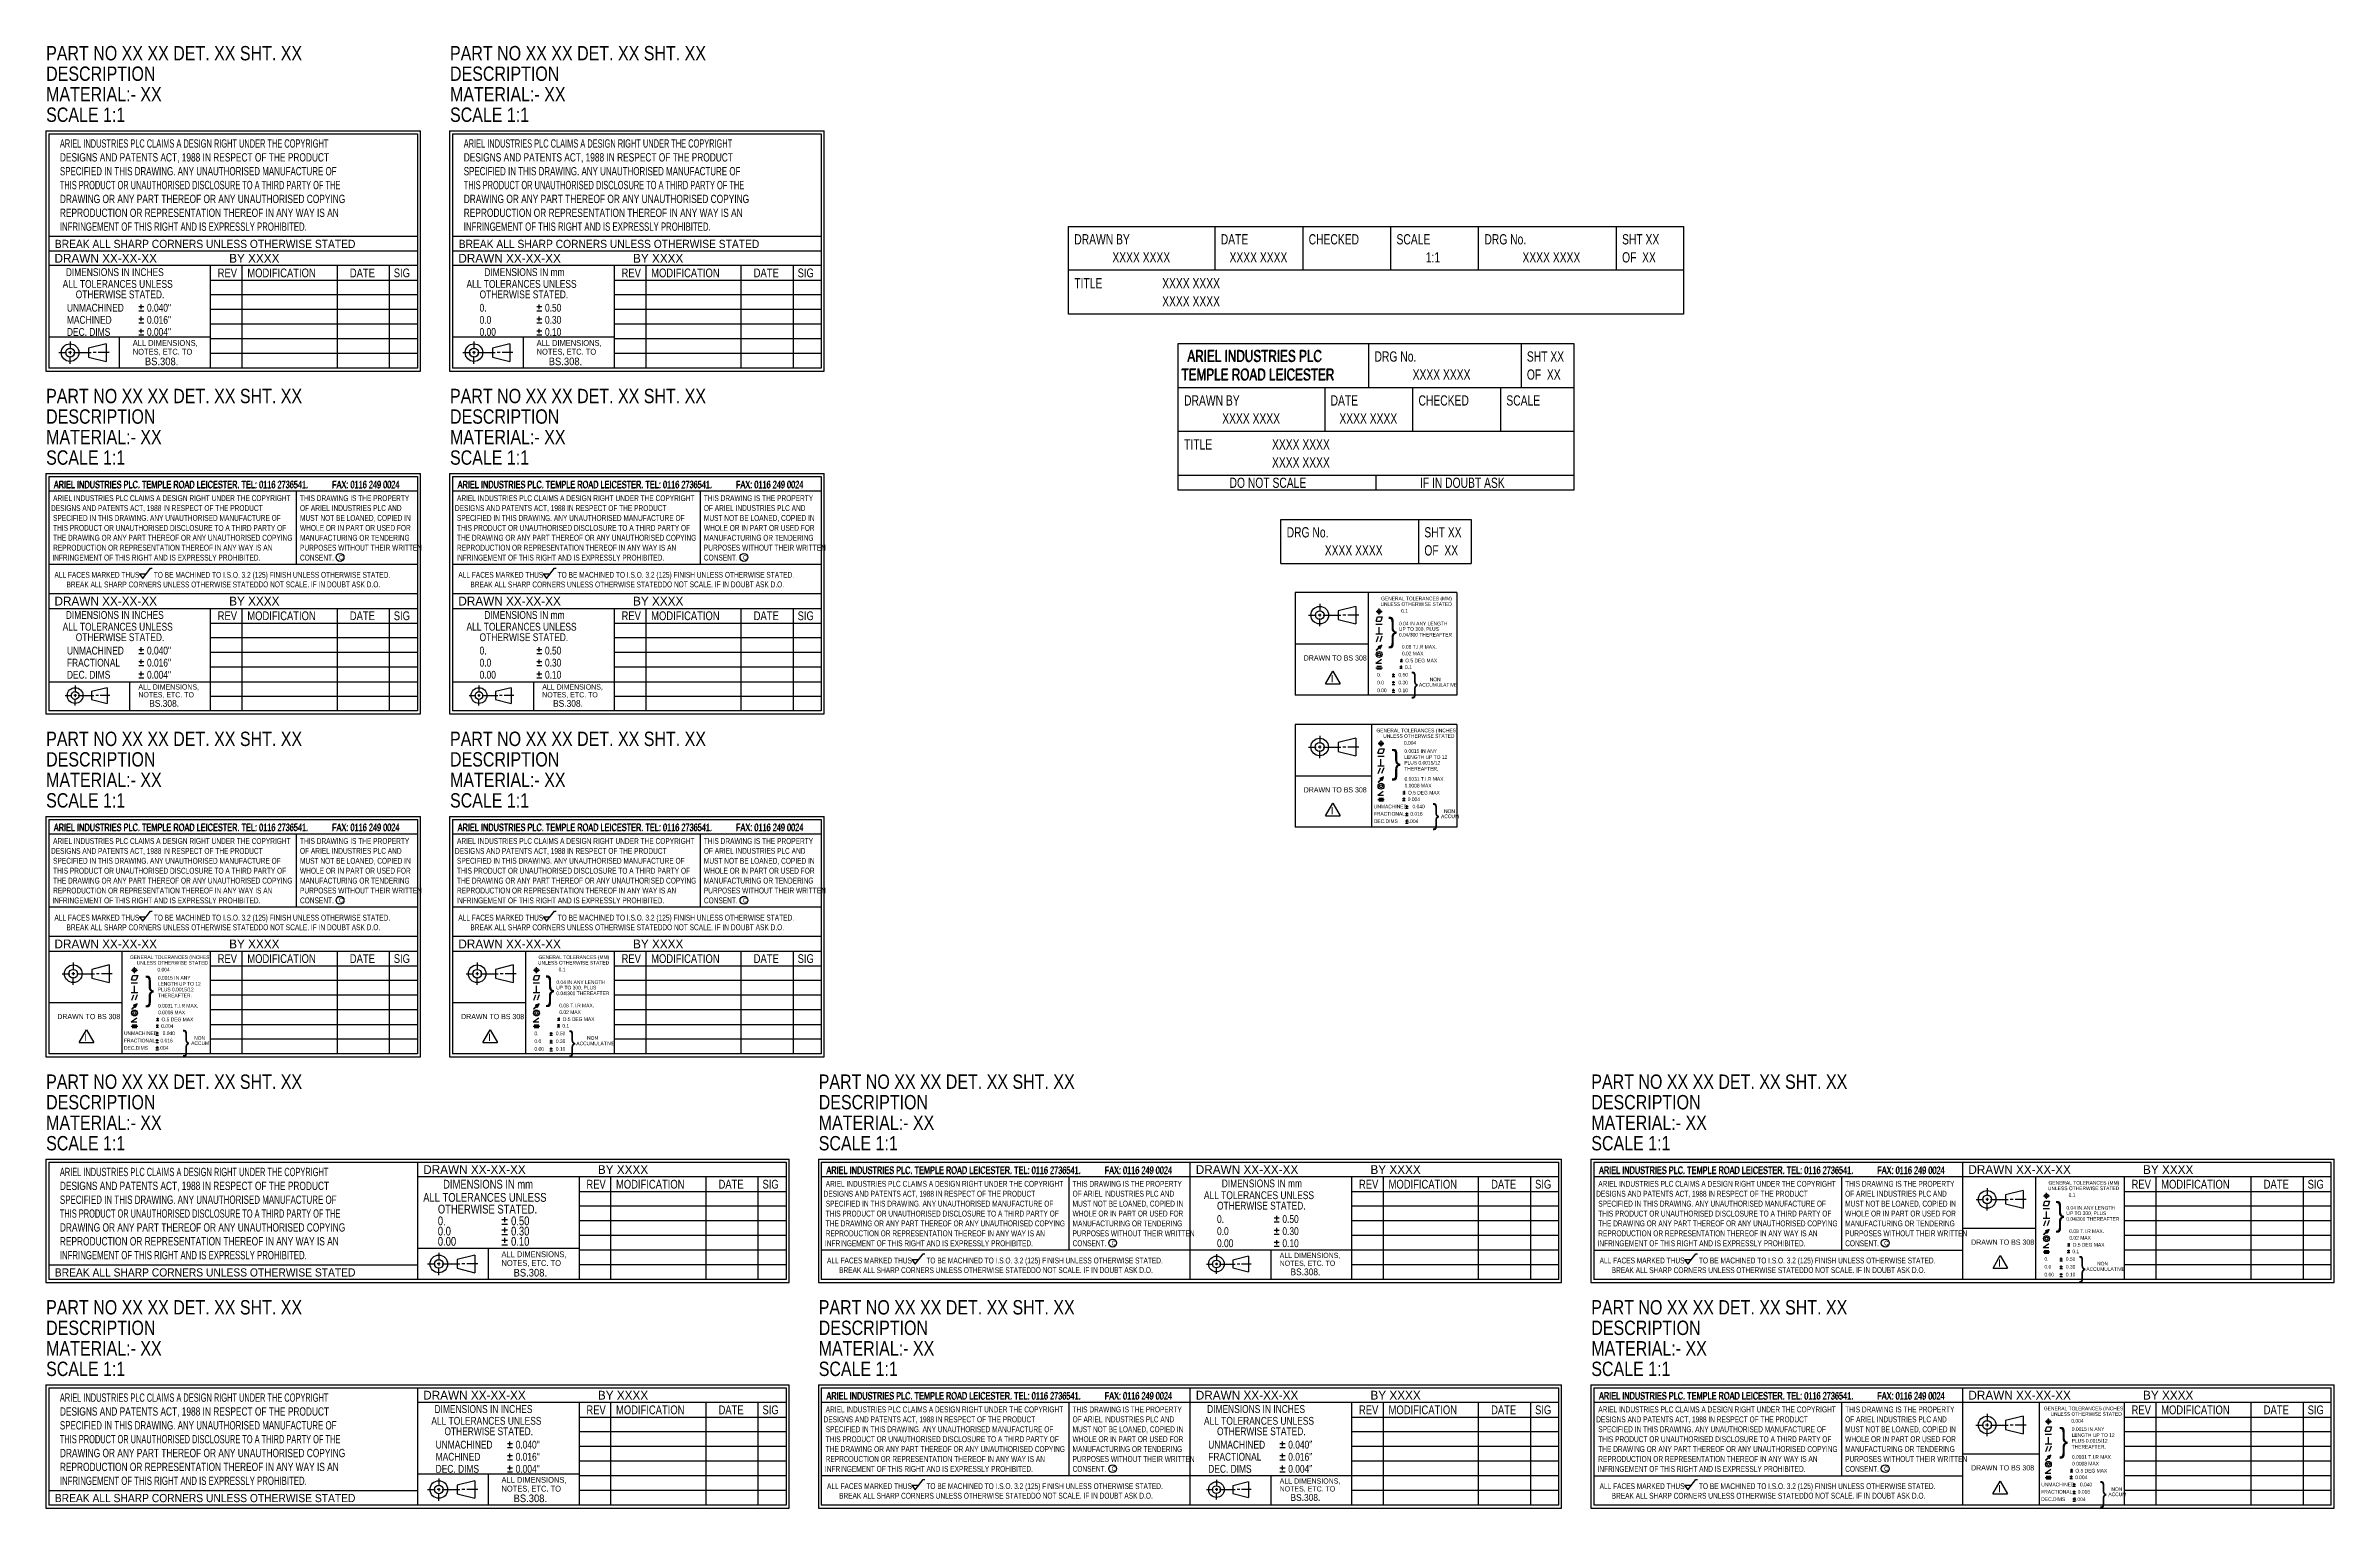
# Model space of a CAD drawing. Extents: x 507 to 1288, y 757 to 1256.
import ezdxf

# ---------------------------------------------------------------- set-up
doc = ezdxf.new("R2010")
doc.units = 0
doc.linetypes.add('DAXCADSOLID', pattern=[0])
doc.layers.add('DAXCAD1', color=7, linetype='DAXCADSOLID')

msp = doc.modelspace()

# ---------------------------------------------------------------- texts
at = {"layer": 'DAXCAD1', "color": 2, "linetype": 'DAXCADSOLID'}
for s, height, width, p in [('PART NO XX XX DET. XX SHT. XX', 4.9, 0.833333, (506.914856, 1251.042236)), ('PART NO XX XX DET. XX SHT. XX', 4.9, 0.833333, (644.786865, 1251.042236)), ('DESCRIPTION', 4.9, 0.833333, (506.914856, 1244.042236)), ('DESCRIPTION', 4.9, 0.833333, (644.786865, 1244.042236)), ('SCALE 1:1', 4.9, 0.833333, (506.914856, 1230.042236)), ('MATERIAL:- XX', 4.9, 0.833333, (506.914856, 1237.042236)), ('SCALE 1:1', 4.9, 0.833333, (644.786865, 1230.042236)), ('MATERIAL:- XX', 4.9, 0.833333, (644.786865, 1237.042236)), ('ARIEL INDUSTRIES PLC CLAIMS A DESIGN RIGHT UNDER THE COPYRIGHT', 2.838, 0.666667, (511.610779, 1221.25708)), ('DESIGNS AND PATENTS ACT, 1988 IN RESPECT OF THE PRODUCT', 2.838, 0.75, (511.610779, 1216.5271)), ('ARIEL INDUSTRIES PLC CLAIMS A DESIGN RIGHT UNDER THE COPYRIGHT', 2.838, 0.666667, (649.482788, 1221.25708)), ('DESIGNS AND PATENTS ACT, 1988 IN RESPECT OF THE PRODUCT', 2.838, 0.75, (649.482788, 1216.5271)), ('SPECIFIED IN THIS DRAWING. ANY UNAUTHORISED MANUFACTURE OF', 2.838, 0.716667, (511.610779, 1211.797119)), ('SPECIFIED IN THIS DRAWING. ANY UNAUTHORISED MANUFACTURE OF', 2.838, 0.716667, (649.482788, 1211.797119)), ('THIS PRODUCT OR UNAUTHORISED DISCLOSURE TO A THIRD PARTY OF THE', 2.838, 0.666667, (511.610779, 1207.067017)), ('DRAWING OR ANY PART THEREOF OR ANY UNAUTHORISED COPYING', 2.838, 0.75, (511.610779, 1202.337036)), ('THIS PRODUCT OR UNAUTHORISED DISCLOSURE TO A THIRD PARTY OF THE', 2.838, 0.666667, (649.482788, 1207.067017)), ('DRAWING OR ANY PART THEREOF OR ANY UNAUTHORISED COPYING', 2.838, 0.75, (649.482788, 1202.337036)), ('REPRODUCTION OR REPRESENTATION THEREOF IN ANY WAY IS AN', 2.838, 0.75, (511.610779, 1197.607056)), ('INFRINGEMENT OF THIS RIGHT AND IS EXPRESSLY PROHIBITED.', 2.838, 0.7, (511.610779, 1192.877075)), ('REPRODUCTION OR REPRESENTATION THEREOF IN ANY WAY IS AN', 2.838, 0.75, (649.482788, 1197.607056)), ('INFRINGEMENT OF THIS RIGHT AND IS EXPRESSLY PROHIBITED.', 2.838, 0.7, (649.482788, 1192.877075)), ('BREAK ALL SHARP CORNERS UNLESS OTHERWISE STATED', 2.8, 0.935714, (509.892761, 1186.997803)), ('BREAK ALL SHARP CORNERS UNLESS OTHERWISE STATED', 2.8, 0.935714, (647.764771, 1186.997803)), ('DRAWN BY', 3.5, 0.751429, (857.900879, 1188.224854)), ('DATE', 3.5, 0.751429, (907.900879, 1188.224854)), ('CHECKED', 3.5, 0.751429, (937.900879, 1188.224854)), ('SCALE', 3.5, 0.751429, (967.900879, 1188.224854)), ('DRG No.', 3.5, 0.751429, (997.900879, 1188.224854)), ('SHT XX', 3.5, 0.751429, (1044.900879, 1188.224854)), ('DIMENSIONS IN INCHES', 2.677752, 0.8, (513.639221, 1177.42749)), ('REV', 3, 0.8, (565.483582, 1176.997803)), ('MODIFICATION', 3, 0.8, (575.593933, 1176.997803)), ('DATE', 3, 0.8, (610.593994, 1176.997803)), ('SIG', 3, 0.8, (625.593994, 1176.997803)), ('DIMENSIONS IN mm', 2.677752, 0.8, (656.51123, 1177.42749)), ('REV', 3, 0.8, (703.355591, 1176.997803)), ('MODIFICATION', 3, 0.8, (713.465942, 1176.997803)), ('DATE', 3, 0.8, (748.466003, 1176.997803)), ('SIG', 3, 0.8, (763.466003, 1176.997803)), ('XXXX XXXX', 3.5, 0.751429, (870.900879, 1182.064941)), ('XXXX XXXX', 3.5, 0.751429, (910.900879, 1182.064941)), ('1:1', 3.5, 0.751429, (977.900879, 1182.064941)), ('XXXX XXXX', 3.5, 0.751429, (1010.900879, 1182.064697)), ('OF  XX', 3.5, 0.751429, (1044.900879, 1182.064697)), ('ALL TOLERANCES UNLESS', 2.67776, 0.8, (512.556274, 1173.410889)), ('OTHERWISE STATED.', 2.67776, 0.8, (517.019226, 1169.840332)), ('ALL TOLERANCES UNLESS', 2.67776, 0.8, (650.428284, 1173.410889)), ('OTHERWISE STATED.', 2.67776, 0.8, (654.891235, 1169.840454)), ('TITLE', 3.5, 0.751429, (857.900879, 1173.224854)), ('XXXX XXXX', 3.5, 0.751429, (887.900879, 1173.224854)), ('UNMACHINED', 2.67776, 0.8, (514.019226, 1165.27002)), ('0.040"', 2.67776, 0.8, (541.333801, 1165.27002)), ('0.', 2.67776, 0.8, (654.891235, 1165.270142)), ('0.50', 2.67776, 0.8, (677.205811, 1165.270142)), ('XXXX XXXX', 3.5, 0.751429, (887.900879, 1167.064697)), ('MACHINED', 2.67776, 0.8, (514.019226, 1161.145996)), ('DEC. DIMS', 2.67776, 0.8, (514.019226, 1157.021973)), ('0.016"', 2.67776, 0.8, (541.333801, 1161.145996)), ('0.004"', 2.67776, 0.8, (541.333801, 1157.021973)), ('0.0', 2.67776, 0.8, (654.891235, 1161.146118)), ('0.00', 2.67776, 0.8, (654.891235, 1157.022095)), ('0.30', 2.67776, 0.8, (677.205811, 1161.146118)), ('0.10', 2.67776, 0.8, (677.205811, 1157.022095)), ('ALL DIMENSIONS,', 2, 0.8, (536.488708, 1153.5979)), ('NOTES, ETC. TO', 2, 0.8, (536.488708, 1150.5979)), ('BS.308.', 2.6, 0.923077, (540.622498, 1146.997803)), ('ALL DIMENSIONS,', 2, 0.8, (674.360718, 1153.5979)), ('NOTES, ETC. TO', 2, 0.8, (674.360718, 1150.5979)), ('BS.308.', 2.6, 0.923077, (678.494507, 1146.997803)), ('ARIEL INDUSTRIES PLC', 4, 0.75, (896.400818, 1148.05481)), ('ARIEL INDUSTRIES PLC', 4, 0.75, (896.500854, 1148.154785)), ('ARIEL INDUSTRIES PLC', 4, 0.75, (896.60083, 1148.254761)), ('DRG No.', 3.5, 0.751429, (960.400818, 1148.224731)), ('SHT XX', 3.5, 0.751429, (1012.400879, 1148.224731)), ('TEMPLE ROAD LEICESTER', 4, 0.75, (894.400818, 1141.724854)), ('TEMPLE ROAD LEICESTER', 4, 0.75, (894.500854, 1141.824829)), ('TEMPLE ROAD LEICESTER', 4, 0.75, (894.60083, 1141.924805)), ('XXXX XXXX', 3.5, 0.751429, (973.400818, 1142.064697)), ('OF  XX', 3.5, 0.751429, (1012.400879, 1142.064697)), ('PART NO XX XX DET. XX SHT. XX', 4.9, 0.833333, (506.914856, 1134.042358)), ('PART NO XX XX DET. XX SHT. XX', 4.9, 0.833333, (644.786865, 1134.042236)), ('DRAWN BY', 3.5, 0.751429, (895.400818, 1133.224731)), ('DATE', 3.5, 0.751429, (945.400818, 1133.224731)), ('CHECKED', 3.5, 0.751429, (975.400818, 1133.224731)), ('SCALE', 3.5, 0.751429, (1005.400879, 1133.224731)), ('DESCRIPTION', 4.9, 0.833333, (506.914856, 1127.042236)), ('DESCRIPTION', 4.9, 0.833333, (644.786865, 1127.042236)), ('XXXX XXXX', 3.5, 0.751429, (908.400818, 1127.064819)), ('XXXX XXXX', 3.5, 0.751429, (948.400818, 1127.064819)), ('SCALE 1:1', 4.9, 0.833333, (506.914856, 1113.042236)), ('MATERIAL:- XX', 4.9, 0.833333, (506.914856, 1120.042236)), ('SCALE 1:1', 4.9, 0.833333, (644.786865, 1113.042236)), ('MATERIAL:- XX', 4.9, 0.833333, (644.786865, 1120.042236)), ('TITLE', 3.5, 0.751429, (895.400818, 1118.224731)), ('XXXX XXXX', 3.5, 0.751429, (925.400818, 1118.224731)), ('XXXX XXXX', 3.5, 0.751429, (925.400818, 1112.064697)), ('ARIEL INDUSTRIES PLC CLAIMS A DESIGN RIGHT UNDER THE COPYRIGHT', 2.008314, 0.666667, (509.299316, 1100.631958)), ('ARIEL INDUSTRIES PLC. TEMPLE ROAD LEICESTER. TEL: 0116 2736541.', 2.52, 0.595238, (509.445129, 1104.92749)), ('ARIEL INDUSTRIES PLC. TEMPLE ROAD LEICESTER. TEL: 0116 2736541.', 2.52, 0.595238, (509.534363, 1105.016602)), ('ARIEL INDUSTRIES PLC. TEMPLE ROAD LEICESTER. TEL: 0116 2736541.', 2.52, 0.595238, (509.623596, 1105.105957)), ('THIS DRAWING IS THE PROPERTY', 2.008314, 0.666667, (593.568787, 1100.627808)), ('FAX: 0116 249 0024', 2.52, 0.595238, (604.445129, 1104.92749)), ('FAX: 0116 249 0024', 2.52, 0.595238, (604.534363, 1105.016602)), ('FAX: 0116 249 0024', 2.52, 0.595238, (604.623596, 1105.105957)), ('ARIEL INDUSTRIES PLC CLAIMS A DESIGN RIGHT UNDER THE COPYRIGHT', 2.008314, 0.666667, (647.171326, 1100.631836)), ('ARIEL INDUSTRIES PLC. TEMPLE ROAD LEICESTER. TEL: 0116 2736541.', 2.52, 0.595238, (647.317139, 1104.92749)), ('ARIEL INDUSTRIES PLC. TEMPLE ROAD LEICESTER. TEL: 0116 2736541.', 2.52, 0.595238, (647.406372, 1105.016602)), ('ARIEL INDUSTRIES PLC. TEMPLE ROAD LEICESTER. TEL: 0116 2736541.', 2.52, 0.595238, (647.495605, 1105.105957)), ('THIS DRAWING IS THE PROPERTY', 2.008314, 0.666667, (731.440796, 1100.627686)), ('FAX: 0116 249 0024', 2.52, 0.595238, (742.317139, 1104.92749)), ('FAX: 0116 249 0024', 2.52, 0.595238, (742.406372, 1105.016602)), ('FAX: 0116 249 0024', 2.52, 0.595238, (742.495605, 1105.105957)), ('DO NOT SCALE', 3.5, 0.751429, (910.900818, 1105.134766)), ('IF IN DOUBT ASK', 3.5, 0.751429, (975.900818, 1105.134766)), (' DESIGNS AND PATENTS ACT, 1988 IN RESPECT OF THE PRODUCT', 2.008314, 0.666667, (507.962769, 1097.235962)), ('SPECIFIED IN THIS DRAWING. ANY UNAUTHORISED MANUFACTURE OF', 2.008314, 0.666667, (509.293823, 1093.869995)), ('OF ARIEL INDUSTRIES PLC AND', 2.008314, 0.666667, (593.568298, 1097.258179)), ('MUST NOT BE LOANED, COPIED IN', 2.008314, 0.666667, (593.579163, 1093.861816)), (' DESIGNS AND PATENTS ACT, 1988 IN RESPECT OF THE PRODUCT', 2.008314, 0.666667, (645.834778, 1097.23584)), ('SPECIFIED IN THIS DRAWING. ANY UNAUTHORISED MANUFACTURE OF', 2.008314, 0.666667, (647.165833, 1093.869995)), ('OF ARIEL INDUSTRIES PLC AND', 2.008314, 0.666667, (731.440308, 1097.258057)), ('MUST NOT BE LOANED, COPIED IN', 2.008314, 0.666667, (731.451172, 1093.861816)), ('THIS PRODUCT OR UNAUTHORISED DISCLOSURE TO A THIRD PARTY OF', 2.008314, 0.666667, (509.292358, 1090.477539)), ('THE DRAWING OR ANY PART THEREOF OR ANY UNAUTHORISED COPYING', 2.008314, 0.666667, (509.292358, 1087.108521)), ('WHOLE OR IN PART OR USED FOR', 2.008314, 0.666667, (593.5755, 1090.482056)), ('MANUFACTURING OR TENDERING', 2.008314, 0.666667, (593.5755, 1087.104126)), ('THIS PRODUCT OR UNAUTHORISED DISCLOSURE TO A THIRD PARTY OF', 2.008314, 0.666667, (647.164368, 1090.477539)), ('THE DRAWING OR ANY PART THEREOF OR ANY UNAUTHORISED COPYING', 2.008314, 0.666667, (647.164368, 1087.108398)), ('WHOLE OR IN PART OR USED FOR', 2.008314, 0.666667, (731.44751, 1090.481934)), ('MANUFACTURING OR TENDERING', 2.008314, 0.666667, (731.44751, 1087.104126)), ('DRG No.', 3.5, 0.751429, (930.400818, 1088.224731)), ('SHT XX', 3.5, 0.751429, (977.400879, 1088.224731)), ('INFRINGEMENT OF THIS RIGHT AND IS EXPRESSLY PROHIBITED.', 2.008314, 0.666667, (509.040436, 1080.337036)), ('REPRODUCTION OR REPRESENTATION THEREOF IN ANY WAY IS AN', 2.008314, 0.666667, (509.289398, 1083.721436)), ('CONSENT.', 2.008314, 0.666667, (593.5755, 1080.34314)), ('PURPOSES WITHOUT THEIR WRITTEN', 2.008314, 0.666667, (593.5755, 1083.726318)), ('C', 1.562022, 0.751429, (606.88147, 1080.632935)), ('INFRINGEMENT OF THIS RIGHT AND IS EXPRESSLY PROHIBITED.', 2.008314, 0.666667, (646.912476, 1080.336914)), ('REPRODUCTION OR REPRESENTATION THEREOF IN ANY WAY IS AN', 2.008314, 0.666667, (647.161377, 1083.721436)), ('CONSENT.', 2.008314, 0.666667, (731.44751, 1080.343018)), ('PURPOSES WITHOUT THEIR WRITTEN', 2.008314, 0.666667, (731.44751, 1083.726318)), ('C', 1.562022, 0.751429, (744.753479, 1080.632813)), ('XXXX XXXX', 3.5, 0.751429, (943.400818, 1082.064697)), ('OF  XX', 3.5, 0.751429, (977.400879, 1082.064697)), ('ALL FACES MARKED THUS', 2.008314, 0.666667, (509.752869, 1074.45813)), ('BREAK ALL SHARP CORNERS UNLESS OTHERWISE STATED.', 2.01, 0.666667, (513.862793, 1071.16394)), ('TO BE MACHINED TO I.S.O. 3.2 (125) FINISH UNLESS OTHERWISE STATED.', 2.008314, 0.666667, (543.671143, 1074.45813)), ('DO NOT SCALE. IF IN DOUBT ASK D.O.', 2.01, 0.666667, (579.387817, 1071.191528)), ('ALL FACES MARKED THUS', 2.008314, 0.666667, (647.624878, 1074.45813)), ('BREAK ALL SHARP CORNERS UNLESS OTHERWISE STATED.', 2.01, 0.666667, (651.734802, 1071.163818)), ('TO BE MACHINED TO I.S.O. 3.2 (125) FINISH UNLESS OTHERWISE STATED.', 2.008314, 0.666667, (681.543152, 1074.45813)), ('DO NOT SCALE. IF IN DOUBT ASK D.O.', 2.01, 0.666667, (717.259827, 1071.191528)), ('DIMENSIONS IN INCHES', 2.677752, 0.8, (513.639221, 1060.42749)), ('REV', 3, 0.8, (565.483521, 1059.997803)), ('MODIFICATION', 3, 0.8, (575.593872, 1059.997803)), ('DATE', 3, 0.8, (610.593933, 1059.997803)), ('SIG', 3, 0.8, (625.593933, 1059.997803)), ('DIMENSIONS IN mm', 2.677752, 0.8, (656.51123, 1060.42749)), ('REV', 3, 0.8, (703.35553, 1059.997803)), ('MODIFICATION', 3, 0.8, (713.465881, 1059.997803)), ('DATE', 3, 0.8, (748.465942, 1059.997803)), ('SIG', 3, 0.8, (763.465942, 1059.997803)), ('UNLESS OTHERWISE STATED', 1.25, 0.8, (962.440063, 1064.854248)), ('GENERAL TOLERANCES (MM)', 1.25, 0.8, (962.639282, 1066.747803)), ('0.1', 1.25, 0.8, (969.511841, 1062.512939)), ('ALL TOLERANCES UNLESS', 2.67776, 0.8, (512.556274, 1056.410889)), ('OTHERWISE STATED.', 2.67776, 0.8, (517.019226, 1052.840332)), ('ALL TOLERANCES UNLESS', 2.67776, 0.8, (650.428284, 1056.410889)), ('OTHERWISE STATED.', 2.67776, 0.8, (654.891235, 1052.840332)), ('}', 8, 0.85625, (965.018188, 1052.737183)), ('0.04/300 THEREAFTER', 1.25, 0.8, (968.718628, 1054.404419)), ('0.04 IN ANY LENGTH', 1.25, 0.8, (968.757935, 1058.203735)), ('UP TO 300, PLUS', 1.25, 0.8, (968.718628, 1056.354492)), ('UNMACHINED', 2.67776, 0.8, (514.019226, 1048.27002)), ('FRACTIONAL', 2.67776, 0.8, (514.019226, 1044.145996)), ('0.040"', 2.67776, 0.8, (541.333801, 1048.27002)), ('0.016"', 2.67776, 0.8, (541.333801, 1044.145996)), ('0.', 2.67776, 0.8, (654.891235, 1048.27002)), ('0.0', 2.67776, 0.8, (654.891235, 1044.145996)), ('0.50', 2.67776, 0.8, (677.205811, 1048.27002)), ('0.30', 2.67776, 0.8, (677.205811, 1044.145996)), ('DRAWN TO BS 308', 1.785168, 0.8, (936.242554, 1046.218018)), ('0.08 T.I.R MAX.', 1.25, 0.8, (969.71521, 1050.245117)), ('0.02 MAX', 1.25, 0.8, (969.745972, 1047.978638)), ('O.5 DEG MAX', 1.25, 0.8, (970.881958, 1045.589111)), ('DEC. DIMS', 2.67776, 0.8, (514.019226, 1040.021973)), ('0.004"', 2.67776, 0.8, (541.333801, 1040.021973)), ('0.00', 2.67776, 0.8, (654.891235, 1040.021973)), ('0.10', 2.67776, 0.8, (677.205811, 1040.021973)), ('I', 2.5, 0.9, (945.513062, 1038.734619)), ('0.', 1.25, 0.8, (961.261841, 1040.730469)), ('0.0', 1.25, 0.8, (961.261841, 1038.072754)), ('0.50', 1.25, 0.8, (968.554688, 1040.730469)), ('0.30', 1.25, 0.8, (968.554688, 1038.072754)), ('0.1', 1.25, 0.8, (970.790649, 1043.335938)), ('}', 6.808158, 0.751664, (973.006714, 1035.267822)), ('NON', 1.25, 0.8, (979.232666, 1039.161377)), ('ALL DIMENSIONS,', 1.785168, 0.8, (538.406128, 1036.318726)), ('NOTES, ETC. TO', 1.785168, 0.8, (538.406128, 1033.640991)), ('BS.308.', 2.320718, 0.923077, (542.095825, 1030.427734)), ('ALL DIMENSIONS,', 1.785168, 0.8, (676.278137, 1036.318604)), ('NOTES, ETC. TO', 1.785168, 0.8, (676.278137, 1033.640869)), ('BS.308.', 2.320718, 0.923077, (679.967834, 1030.427612)), ('0.00', 1.25, 0.8, (961.261841, 1035.415039)), ('0.10', 1.25, 0.8, (968.554688, 1035.415039)), ('ACCUMULATIVE', 1.25, 0.8, (975.555786, 1037.306396)), ('PART NO XX XX DET. XX SHT. XX', 4.9, 0.833333, (506.914856, 1017.042297)), ('PART NO XX XX DET. XX SHT. XX', 4.9, 0.833333, (644.786865, 1017.042297)), ('GENERAL TOLERANCES (INCHES)', 1.25, 0.8, (961.049438, 1021.737183)), ('UNLESS OTHERWISE STATED', 1.25, 0.8, (963.343384, 1019.83606)), ('}', 8, 0.85625, (966.255981, 1007.651855)), ('0.004', 1.25, 0.8, (970.435669, 1017.485352)), ('0.0015 IN ANY', 1.25, 0.8, (970.583374, 1014.704834)), ('DESCRIPTION', 4.9, 0.833333, (506.914856, 1010.042236)), ('MATERIAL:- XX', 4.9, 0.833333, (506.914856, 1003.042236)), ('DESCRIPTION', 4.9, 0.833333, (644.786865, 1010.042236)), ('MATERIAL:- XX', 4.9, 0.833333, (644.786865, 1003.042236)), ('THEREAFTER.', 1.25, 0.8, (970.560913, 1008.661743)), ('LENGTH UP TO 12', 1.25, 0.8, (970.543823, 1012.648926)), ('PLUS 0.0015/12', 1.25, 0.8, (970.560913, 1010.71167)), ('SCALE 1:1', 4.9, 0.833333, (506.914856, 996.042236)), ('SCALE 1:1', 4.9, 0.833333, (644.786865, 996.042236)), ('DRAWN TO BS 308', 1.785168, 0.8, (936.225952, 1001.207275)), ('0.0031 T.I.R MAX.', 1.25, 0.8, (970.639771, 1005.172363)), ('0.0008 MAX', 1.25, 0.8, (970.670776, 1002.896729)), ('O.5 DEG MAX', 1.25, 0.8, (971.811401, 1000.497559)), ('I', 2.5, 0.9, (945.49646, 993.723877)), ('UNMACHINED    0.040', 1.25, 0.8, (960.175415, 995.772705)), ('FRACTIONAL    0.016', 1.25, 0.8, (960.175415, 993.272705)), ('0.004', 1.25, 0.8, (971.719604, 998.235352)), ('}', 6.8355, 0.751664, (980.242676, 990.373657)), ('ACCUM', 1.25, 0.8, (983.093872, 992.42041)), ('NON', 1.25, 0.8, (984.123047, 994.16333)), ('ARIEL INDUSTRIES PLC CLAIMS A DESIGN RIGHT UNDER THE COPYRIGHT', 2.008314, 0.666667, (509.299316, 983.631836)), ('ARIEL INDUSTRIES PLC. TEMPLE ROAD LEICESTER. TEL: 0116 2736541.', 2.52, 0.595238, (509.445129, 987.92749)), ('ARIEL INDUSTRIES PLC. TEMPLE ROAD LEICESTER. TEL: 0116 2736541.', 2.52, 0.595238, (509.534363, 988.016602)), ('ARIEL INDUSTRIES PLC. TEMPLE ROAD LEICESTER. TEL: 0116 2736541.', 2.52, 0.595238, (509.623596, 988.105957)), ('THIS DRAWING IS THE PROPERTY', 2.008314, 0.666667, (593.568787, 983.627686)), ('FAX: 0116 249 0024', 2.52, 0.595238, (604.445129, 987.92749)), ('FAX: 0116 249 0024', 2.52, 0.595238, (604.534363, 988.016602)), ('FAX: 0116 249 0024', 2.52, 0.595238, (604.623596, 988.105957)), ('ARIEL INDUSTRIES PLC CLAIMS A DESIGN RIGHT UNDER THE COPYRIGHT', 2.008314, 0.666667, (647.171326, 983.631836)), ('ARIEL INDUSTRIES PLC. TEMPLE ROAD LEICESTER. TEL: 0116 2736541.', 2.52, 0.595238, (647.317139, 987.92749)), ('ARIEL INDUSTRIES PLC. TEMPLE ROAD LEICESTER. TEL: 0116 2736541.', 2.52, 0.595238, (647.406372, 988.016602)), ('ARIEL INDUSTRIES PLC. TEMPLE ROAD LEICESTER. TEL: 0116 2736541.', 2.52, 0.595238, (647.495605, 988.105957)), ('THIS DRAWING IS THE PROPERTY', 2.008314, 0.666667, (731.440796, 983.627686)), ('FAX: 0116 249 0024', 2.52, 0.595238, (742.317139, 987.92749)), ('FAX: 0116 249 0024', 2.52, 0.595238, (742.406372, 988.016602)), ('FAX: 0116 249 0024', 2.52, 0.595238, (742.495605, 988.105957)), ('DEC.DIMS      0.004', 1.25, 0.8, (960.175415, 990.772705)), (' DESIGNS AND PATENTS ACT, 1988 IN RESPECT OF THE PRODUCT', 2.008314, 0.666667, (507.962769, 980.23584)), ('SPECIFIED IN THIS DRAWING. ANY UNAUTHORISED MANUFACTURE OF', 2.008314, 0.666667, (509.293823, 976.869995)), ('OF ARIEL INDUSTRIES PLC AND', 2.008314, 0.666667, (593.568298, 980.258057)), ('MUST NOT BE LOANED, COPIED IN', 2.008314, 0.666667, (593.579163, 976.861816)), (' DESIGNS AND PATENTS ACT, 1988 IN RESPECT OF THE PRODUCT', 2.008314, 0.666667, (645.834778, 980.23584)), ('SPECIFIED IN THIS DRAWING. ANY UNAUTHORISED MANUFACTURE OF', 2.008314, 0.666667, (647.165833, 976.869995)), ('OF ARIEL INDUSTRIES PLC AND', 2.008314, 0.666667, (731.440308, 980.258057)), ('MUST NOT BE LOANED, COPIED IN', 2.008314, 0.666667, (731.451172, 976.861816)), ('THIS PRODUCT OR UNAUTHORISED DISCLOSURE TO A THIRD PARTY OF', 2.008314, 0.666667, (509.292358, 973.477539)), ('THE DRAWING OR ANY PART THEREOF OR ANY UNAUTHORISED COPYING', 2.008314, 0.666667, (509.292358, 970.108398)), ('REPRODUCTION OR REPRESENTATION THEREOF IN ANY WAY IS AN', 2.008314, 0.666667, (509.289368, 966.721436)), ('WHOLE OR IN PART OR USED FOR', 2.008314, 0.666667, (593.5755, 973.481934)), ('MANUFACTURING OR TENDERING', 2.008314, 0.666667, (593.5755, 970.104126)), ('PURPOSES WITHOUT THEIR WRITTEN', 2.008314, 0.666667, (593.5755, 966.726318)), ('THIS PRODUCT OR UNAUTHORISED DISCLOSURE TO A THIRD PARTY OF', 2.008314, 0.666667, (647.164368, 973.477539)), ('THE DRAWING OR ANY PART THEREOF OR ANY UNAUTHORISED COPYING', 2.008314, 0.666667, (647.164368, 970.108398)), ('REPRODUCTION OR REPRESENTATION THEREOF IN ANY WAY IS AN', 2.008314, 0.666667, (647.161377, 966.721436)), ('WHOLE OR IN PART OR USED FOR', 2.008314, 0.666667, (731.44751, 973.481934)), ('MANUFACTURING OR TENDERING', 2.008314, 0.666667, (731.44751, 970.104126)), ('PURPOSES WITHOUT THEIR WRITTEN', 2.008314, 0.666667, (731.44751, 966.726318)), ('INFRINGEMENT OF THIS RIGHT AND IS EXPRESSLY PROHIBITED.', 2.008314, 0.666667, (509.040466, 963.336914)), ('CONSENT.', 2.008314, 0.666667, (593.5755, 963.343018)), ('C', 1.562022, 0.751429, (606.88147, 963.632813)), ('INFRINGEMENT OF THIS RIGHT AND IS EXPRESSLY PROHIBITED.', 2.008314, 0.666667, (646.912476, 963.336914)), ('CONSENT.', 2.008314, 0.666667, (731.44751, 963.343018)), ('C', 1.562022, 0.751429, (744.753479, 963.632813)), ('ALL FACES MARKED THUS', 2.008314, 0.666667, (509.752869, 957.45813)), ('BREAK ALL SHARP CORNERS UNLESS OTHERWISE STATED.', 2.01, 0.666667, (513.862793, 954.163818)), ('TO BE MACHINED TO I.S.O. 3.2 (125) FINISH UNLESS OTHERWISE STATED.', 2.008314, 0.666667, (543.671143, 957.45813)), ('DO NOT SCALE. IF IN DOUBT ASK D.O.', 2.01, 0.666667, (579.387817, 954.191528)), ('ALL FACES MARKED THUS', 2.008314, 0.666667, (647.624878, 957.45813)), ('BREAK ALL SHARP CORNERS UNLESS OTHERWISE STATED.', 2.01, 0.666667, (651.734802, 954.163818)), ('TO BE MACHINED TO I.S.O. 3.2 (125) FINISH UNLESS OTHERWISE STATED.', 2.008314, 0.666667, (681.543152, 957.45813)), ('DO NOT SCALE. IF IN DOUBT ASK D.O.', 2.01, 0.666667, (717.259827, 954.191528)), ('GENERAL TOLERANCES (INCHES)', 1.25, 0.8, (535.529236, 944.35022)), ('REV', 3, 0.8, (565.483521, 942.997803)), ('MODIFICATION', 3, 0.8, (575.593872, 942.997803)), ('DATE', 3, 0.8, (610.593933, 942.997803)), ('SIG', 3, 0.8, (625.593933, 942.997803)), ('GENERAL TOLERANCES (MM)', 1.25, 0.8, (674.990906, 944.36084)), ('REV', 3, 0.8, (703.35553, 942.997803)), ('MODIFICATION', 3, 0.8, (713.465881, 942.997803)), ('DATE', 3, 0.8, (748.465942, 942.997803)), ('SIG', 3, 0.8, (763.465942, 942.997803)), ('UNLESS OTHERWISE STATED', 1.25, 0.8, (537.823181, 942.449097)), ('}', 8, 0.85625, (540.735779, 930.264893)), ('0.004', 1.25, 0.8, (544.915466, 940.098389)), ('0.0015 IN ANY', 1.25, 0.8, (545.063049, 937.317871)), ('UNLESS OTHERWISE STATED', 1.25, 0.8, (674.791687, 942.467285)), ('}', 8, 0.85625, (677.369934, 930.35022)), ('0.1', 1.25, 0.8, (681.863586, 940.125977)), ('THEREAFTER.', 1.25, 0.8, (545.04071, 931.27478)), ('LENGTH UP TO 12', 1.25, 0.8, (545.023499, 935.261963)), ('PLUS 0.0015/12', 1.25, 0.8, (545.04071, 933.324707)), ('0.04/300 THEREAFTER', 1.25, 0.8, (681.070374, 932.017456)), ('0.04 IN ANY LENGTH', 1.25, 0.8, (681.10968, 935.816772)), ('UP TO 300, PLUS', 1.25, 0.8, (681.070374, 933.967529)), ('DRAWN TO BS 308', 1.785168, 0.8, (510.72229, 923.831055)), ('0.0031 T.I.R MAX.', 1.25, 0.8, (545.119568, 927.7854)), ('0.0008 MAX', 1.25, 0.8, (545.150574, 925.509766)), ('0.004', 1.25, 0.8, (546.199402, 920.848389)), ('O.5 DEG MAX', 1.25, 0.8, (546.291077, 923.110596)), ('DRAWN TO BS 308', 1.785168, 0.8, (648.594299, 923.831055)), ('0.08 T.I.R MAX.', 1.25, 0.8, (682.066956, 927.858154)), ('0.02 MAX', 1.25, 0.8, (682.097717, 925.591675)), ('0.1', 1.25, 0.8, (683.142395, 920.948975)), ('O.5 DEG MAX', 1.25, 0.8, (683.233704, 923.202148)), ('I', 2.5, 0.9, (519.992798, 916.347656)), ('UNMACHINED    0.040', 1.25, 0.8, (533.504517, 918.396484)), ('FRACTIONAL    0.016', 1.25, 0.8, (533.504517, 915.896484)), ('DEC.DIMS      0.004', 1.25, 0.8, (533.504517, 913.396484)), ('}', 6.8355, 0.751664, (553.571777, 912.997437)), ('ACCUM', 1.25, 0.8, (556.422974, 915.044189)), ('NON', 1.25, 0.8, (557.452148, 916.787109)), ('I', 2.5, 0.9, (657.864807, 916.347656)), ('0.', 1.25, 0.8, (673.613464, 918.343506)), ('0.0', 1.25, 0.8, (673.613464, 915.685791)), ('0.00', 1.25, 0.8, (673.613464, 913.028076)), ('0.50', 1.25, 0.8, (680.906372, 918.343506)), ('0.30', 1.25, 0.8, (680.906372, 915.685791)), ('0.10', 1.25, 0.8, (680.906372, 913.028076)), ('}', 6.808158, 0.751664, (685.358337, 912.880859)), ('ACCUMULATIVE', 1.25, 0.8, (687.907532, 914.919434)), ('NON', 1.25, 0.8, (691.584351, 916.774414)), ('PART NO XX XX DET. XX SHT. XX', 4.9, 0.833333, (506.914856, 900.042236)), ('PART NO XX XX DET. XX SHT. XX', 4.9, 0.833333, (770.654846, 900.042236)), ('PART NO XX XX DET. XX SHT. XX', 4.9, 0.833333, (1034.394897, 900.042236)), ('DESCRIPTION', 4.9, 0.833333, (506.914856, 893.042236)), ('MATERIAL:- XX', 4.9, 0.833333, (506.914856, 886.042236)), ('DESCRIPTION', 4.9, 0.833333, (770.654846, 893.042236)), ('MATERIAL:- XX', 4.9, 0.833333, (770.654846, 886.042236)), ('DESCRIPTION', 4.9, 0.833333, (1034.394897, 893.042236)), ('MATERIAL:- XX', 4.9, 0.833333, (1034.394897, 886.042236)), ('SCALE 1:1', 4.9, 0.833333, (506.914856, 879.042236)), ('SCALE 1:1', 4.9, 0.833333, (770.654846, 879.042236)), ('SCALE 1:1', 4.9, 0.833333, (1034.394897, 879.042236)), ('ARIEL INDUSTRIES PLC CLAIMS A DESIGN RIGHT UNDER THE COPYRIGHT', 2.838, 0.666667, (511.610779, 870.257019)), ('DESIGNS AND PATENTS ACT, 1988 IN RESPECT OF THE PRODUCT', 2.838, 0.75, (511.610779, 865.527039)), ('DIMENSIONS IN mm', 3, 0.8, (642.451599, 865.997864)), ('REV', 3, 0.8, (691.351501, 865.997864)), ('MODIFICATION', 3, 0.8, (701.461853, 865.997864)), ('DATE', 3, 0.8, (736.461914, 865.997864)), ('SIG', 3, 0.8, (751.461914, 865.997864)), ('ARIEL INDUSTRIES PLC CLAIMS A DESIGN RIGHT UNDER THE COPYRIGHT', 2.008314, 0.666667, (773.039307, 866.631836)), ('ARIEL INDUSTRIES PLC. TEMPLE ROAD LEICESTER. TEL: 0116 2736541.', 2.52, 0.595238, (773.18512, 870.92749)), ('ARIEL INDUSTRIES PLC. TEMPLE ROAD LEICESTER. TEL: 0116 2736541.', 2.52, 0.595238, (773.274353, 871.016602)), ('ARIEL INDUSTRIES PLC. TEMPLE ROAD LEICESTER. TEL: 0116 2736541.', 2.52, 0.595238, (773.363586, 871.105957)), ('THIS DRAWING IS THE PROPERTY', 2.008314, 0.666667, (857.308777, 866.627808)), ('FAX: 0116 249 0024', 2.52, 0.595238, (868.18512, 870.92749)), ('FAX: 0116 249 0024', 2.52, 0.595238, (868.274353, 871.016602)), ('FAX: 0116 249 0024', 2.52, 0.595238, (868.363586, 871.105957)), ('DIMENSIONS IN mm', 2.677752, 0.8, (908.247192, 866.42749)), ('REV', 3, 0.8, (955.091492, 865.997803)), ('MODIFICATION', 3, 0.8, (965.201843, 865.997803)), ('DATE', 3, 0.8, (1000.201904, 865.997803)), ('SIG', 3, 0.8, (1015.201904, 865.997803)), ('ARIEL INDUSTRIES PLC CLAIMS A DESIGN RIGHT UNDER THE COPYRIGHT', 2.008314, 0.666667, (1036.779297, 866.631836)), ('ARIEL INDUSTRIES PLC. TEMPLE ROAD LEICESTER. TEL: 0116 2736541.', 2.52, 0.595238, (1036.925171, 870.92749)), ('ARIEL INDUSTRIES PLC. TEMPLE ROAD LEICESTER. TEL: 0116 2736541.', 2.52, 0.595238, (1037.014404, 871.016602)), ('ARIEL INDUSTRIES PLC. TEMPLE ROAD LEICESTER. TEL: 0116 2736541.', 2.52, 0.595238, (1037.103638, 871.105957)), ('THIS DRAWING IS THE PROPERTY', 2.008314, 0.666667, (1121.048828, 866.627808)), ('FAX: 0116 249 0024', 2.52, 0.595238, (1131.925171, 870.92749)), ('FAX: 0116 249 0024', 2.52, 0.595238, (1132.014404, 871.016602)), ('FAX: 0116 249 0024', 2.52, 0.595238, (1132.103638, 871.105957)), ('GENERAL TOLERANCES (MM)', 1.25, 0.8, (1190.466797, 867.36084)), ('REV', 3, 0.8, (1218.831543, 865.997803)), ('MODIFICATION', 3, 0.8, (1228.941895, 865.997803)), ('DATE', 3, 0.8, (1263.941895, 865.997803)), ('SIG', 3, 0.8, (1278.941895, 865.997803)), ('SPECIFIED IN THIS DRAWING. ANY UNAUTHORISED MANUFACTURE OF', 2.838, 0.716667, (511.610779, 860.797058)), ('ALL TOLERANCES UNLESS', 3.000009, 0.8, (635.636658, 861.497864)), ('OTHERWISE STATED.', 3.000009, 0.8, (640.636658, 857.497864)), (' DESIGNS AND PATENTS ACT, 1988 IN RESPECT OF THE PRODUCT', 2.008314, 0.666667, (771.702759, 863.235962)), ('SPECIFIED IN THIS DRAWING. ANY UNAUTHORISED MANUFACTURE OF', 2.008314, 0.666667, (773.033813, 859.870117)), ('OF ARIEL INDUSTRIES PLC AND', 2.008314, 0.666667, (857.308289, 863.258179)), ('MUST NOT BE LOANED, COPIED IN', 2.008314, 0.666667, (857.319153, 859.861816)), ('ALL TOLERANCES UNLESS', 2.67776, 0.8, (902.164246, 862.410889)), ('OTHERWISE STATED.', 2.67776, 0.8, (906.627197, 858.840454)), (' DESIGNS AND PATENTS ACT, 1988 IN RESPECT OF THE PRODUCT', 2.008314, 0.666667, (1035.442871, 863.235962)), ('SPECIFIED IN THIS DRAWING. ANY UNAUTHORISED MANUFACTURE OF', 2.008314, 0.666667, (1036.773926, 859.870117)), ('OF ARIEL INDUSTRIES PLC AND', 2.008314, 0.666667, (1121.04834, 863.258179)), ('MUST NOT BE LOANED, COPIED IN', 2.008314, 0.666667, (1121.059204, 859.861816)), ('UNLESS OTHERWISE STATED', 1.25, 0.8, (1190.267578, 865.467285)), ('}', 8, 0.85625, (1192.845947, 853.35022)), ('0.04 IN ANY LENGTH', 1.25, 0.8, (1196.585693, 858.816772)), ('0.1', 1.25, 0.8, (1197.3396, 863.125977)), ('THIS PRODUCT OR UNAUTHORISED DISCLOSURE TO A THIRD PARTY OF THE', 2.838, 0.666667, (511.610779, 856.066956)), ('DRAWING OR ANY PART THEREOF OR ANY UNAUTHORISED COPYING', 2.838, 0.75, (511.610779, 851.336975)), ('0.', 3.000009, 0.8, (640.636658, 853.497864)), ('0.0', 3.000009, 0.8, (640.636658, 849.997864)), ('0.50', 3.000009, 0.8, (665.636658, 853.497864)), ('0.30', 3.000009, 0.8, (665.636658, 849.997864)), ('THIS PRODUCT OR UNAUTHORISED DISCLOSURE TO A THIRD PARTY OF', 2.008314, 0.666667, (773.032349, 856.477539)), ('THE DRAWING OR ANY PART THEREOF OR ANY UNAUTHORISED COPYING', 2.008314, 0.666667, (773.032349, 853.108521)), ('REPRODUCTION OR REPRESENTATION THEREOF IN ANY WAY IS AN', 2.008314, 0.666667, (773.029419, 849.721436)), ('WHOLE OR IN PART OR USED FOR', 2.008314, 0.666667, (857.315491, 856.482056)), ('MANUFACTURING OR TENDERING', 2.008314, 0.666667, (857.315491, 853.104187)), ('PURPOSES WITHOUT THEIR WRITTEN', 2.008314, 0.666667, (857.315491, 849.726318)), ('0.', 2.67776, 0.8, (906.627197, 854.270142)), ('0.0', 2.67776, 0.8, (906.627197, 850.146118)), ('0.50', 2.67776, 0.8, (928.941772, 854.270142)), ('0.30', 2.67776, 0.8, (928.941772, 850.146118)), ('THIS PRODUCT OR UNAUTHORISED DISCLOSURE TO A THIRD PARTY OF', 2.008314, 0.666667, (1036.772461, 856.477539)), ('THE DRAWING OR ANY PART THEREOF OR ANY UNAUTHORISED COPYING', 2.008314, 0.666667, (1036.772461, 853.108521)), ('REPRODUCTION OR REPRESENTATION THEREOF IN ANY WAY IS AN', 2.008314, 0.666667, (1036.769409, 849.721436)), ('WHOLE OR IN PART OR USED FOR', 2.008314, 0.666667, (1121.055542, 856.482056)), ('MANUFACTURING OR TENDERING', 2.008314, 0.666667, (1121.055542, 853.104187)), ('PURPOSES WITHOUT THEIR WRITTEN', 2.008314, 0.666667, (1121.055542, 849.726318)), ('0.04/300 THEREAFTER', 1.25, 0.8, (1196.546387, 855.017456)), ('UP TO 300, PLUS', 1.25, 0.8, (1196.546387, 856.967529)), ('0.08 T.I.R MAX.', 1.25, 0.8, (1197.542969, 850.858154)), ('REPRODUCTION OR REPRESENTATION THEREOF IN ANY WAY IS AN', 2.838, 0.75, (511.610779, 846.606995)), ('INFRINGEMENT OF THIS RIGHT AND IS EXPRESSLY PROHIBITED.', 2.838, 0.7, (511.610779, 841.877014)), ('0.00', 3.000009, 0.8, (640.636658, 846.497864)), ('ALL DIMENSIONS,', 2, 0.8, (662.356628, 842.597839)), ('0.10', 3.000009, 0.8, (665.636658, 846.497864)), ('INFRINGEMENT OF THIS RIGHT AND IS EXPRESSLY PROHIBITED.', 2.008314, 0.666667, (772.780396, 846.337036)), ('CONSENT.', 2.008314, 0.666667, (857.315491, 846.34314)), ('C', 1.562022, 0.751429, (870.62146, 846.632996)), ('0.00', 2.67776, 0.8, (906.627197, 846.022095)), ('ALL DIMENSIONS,', 1.785168, 0.8, (928.014099, 842.318787)), ('0.10', 2.67776, 0.8, (928.941772, 846.022095)), ('INFRINGEMENT OF THIS RIGHT AND IS EXPRESSLY PROHIBITED.', 2.008314, 0.666667, (1036.520508, 846.337036)), ('CONSENT.', 2.008314, 0.666667, (1121.055542, 846.34314)), ('C', 1.562022, 0.751429, (1134.36145, 846.632996)), ('DRAWN TO BS 308', 1.785168, 0.8, (1164.070313, 846.831055)), ('0.02 MAX', 1.25, 0.8, (1197.57373, 848.591675)), ('0.1', 1.25, 0.8, (1198.618408, 843.948975)), ('O.5 DEG MAX', 1.25, 0.8, (1198.709717, 846.202148)), ('BREAK ALL SHARP CORNERS UNLESS OTHERWISE STATED', 2.8, 0.935714, (509.892761, 835.997803)), ('NOTES, ETC. TO', 2, 0.8, (662.356628, 839.597839)), ('BS.308.', 2.6, 0.923077, (666.490417, 835.997803)), ('ALL FACES MARKED THUS', 2.008314, 0.666667, (773.492859, 840.458191)), ('BREAK ALL SHARP CORNERS UNLESS OTHERWISE STATED.', 2.01, 0.666667, (777.602783, 837.163879)), ('TO BE MACHINED TO I.S.O. 3.2 (125) FINISH UNLESS OTHERWISE STATED.', 2.008314, 0.666667, (807.411133, 840.458191)), ('DO NOT SCALE. IF IN DOUBT ASK D.O.', 2.01, 0.666667, (843.127808, 837.191589)), ('NOTES, ETC. TO', 1.785168, 0.8, (928.014099, 839.641052)), ('BS.308.', 2.320718, 0.923077, (931.703796, 836.427734)), ('ALL FACES MARKED THUS', 2.008314, 0.666667, (1037.23291, 840.458191)), ('BREAK ALL SHARP CORNERS UNLESS OTHERWISE STATED.', 2.01, 0.666667, (1041.342773, 837.163879)), ('TO BE MACHINED TO I.S.O. 3.2 (125) FINISH UNLESS OTHERWISE STATED.', 2.008314, 0.666667, (1071.151123, 840.458191)), ('DO NOT SCALE. IF IN DOUBT ASK D.O.', 2.01, 0.666667, (1106.86792, 837.191589)), ('I', 2.5, 0.9, (1173.34082, 839.347656)), ('0.', 1.25, 0.8, (1189.089355, 841.343506)), ('0.0', 1.25, 0.8, (1189.089355, 838.685791)), ('0.00', 1.25, 0.8, (1189.089355, 836.028076)), ('0.50', 1.25, 0.8, (1196.382324, 841.343506)), ('0.30', 1.25, 0.8, (1196.382324, 838.685791)), ('0.10', 1.25, 0.8, (1196.382324, 836.028076)), ('}', 6.808158, 0.751664, (1200.834229, 835.880859)), ('ACCUMULATIVE', 1.25, 0.8, (1203.383545, 837.919434)), ('NON', 1.25, 0.8, (1207.060303, 839.774414)), ('PART NO XX XX DET. XX SHT. XX', 4.9, 0.833333, (506.914856, 823.042236)), ('DESCRIPTION', 4.9, 0.833333, (506.914856, 816.042236)), ('PART NO XX XX DET. XX SHT. XX', 4.9, 0.833333, (770.654846, 823.042236)), ('DESCRIPTION', 4.9, 0.833333, (770.654846, 816.042236)), ('PART NO XX XX DET. XX SHT. XX', 4.9, 0.833333, (1034.394897, 823.042236)), ('DESCRIPTION', 4.9, 0.833333, (1034.394897, 816.042236)), ('MATERIAL:- XX', 4.9, 0.833333, (506.914856, 809.042236)), ('MATERIAL:- XX', 4.9, 0.833333, (770.654846, 809.042236)), ('MATERIAL:- XX', 4.9, 0.833333, (1034.394897, 809.042236)), ('SCALE 1:1', 4.9, 0.833333, (506.914856, 802.042236)), ('SCALE 1:1', 4.9, 0.833333, (770.654846, 802.042236)), ('SCALE 1:1', 4.9, 0.833333, (1034.394897, 802.042236)), ('ARIEL INDUSTRIES PLC CLAIMS A DESIGN RIGHT UNDER THE COPYRIGHT', 2.838, 0.666667, (511.610779, 793.257019)), ('DESIGNS AND PATENTS ACT, 1988 IN RESPECT OF THE PRODUCT', 2.838, 0.75, (511.610779, 788.527039)), ('DIMENSIONS IN INCHES', 2.677752, 0.8, (639.507141, 789.427551)), ('REV', 3, 0.8, (691.351501, 788.997864)), ('MODIFICATION', 3, 0.8, (701.461853, 788.997864)), ('DATE', 3, 0.8, (736.461914, 788.997864)), ('SIG', 3, 0.8, (751.461914, 788.997864)), ('ARIEL INDUSTRIES PLC CLAIMS A DESIGN RIGHT UNDER THE COPYRIGHT', 2.008314, 0.666667, (773.039307, 789.631897)), ('ARIEL INDUSTRIES PLC. TEMPLE ROAD LEICESTER. TEL: 0116 2736541.', 2.52, 0.595238, (773.18512, 793.92749)), ('ARIEL INDUSTRIES PLC. TEMPLE ROAD LEICESTER. TEL: 0116 2736541.', 2.52, 0.595238, (773.274353, 794.016602)), ('ARIEL INDUSTRIES PLC. TEMPLE ROAD LEICESTER. TEL: 0116 2736541.', 2.52, 0.595238, (773.363586, 794.105957)), ('THIS DRAWING IS THE PROPERTY', 2.008314, 0.666667, (857.308777, 789.627808)), ('FAX: 0116 249 0024', 2.52, 0.595238, (868.18512, 793.92749)), ('FAX: 0116 249 0024', 2.52, 0.595238, (868.274353, 794.016602)), ('FAX: 0116 249 0024', 2.52, 0.595238, (868.363586, 794.105957)), ('DIMENSIONS IN INCHES', 2.677752, 0.8, (903.247192, 789.427429)), ('REV', 3, 0.8, (955.091492, 788.997803)), ('MODIFICATION', 3, 0.8, (965.201843, 788.997803)), ('DATE', 3, 0.8, (1000.201904, 788.997803)), ('SIG', 3, 0.8, (1015.201904, 788.997803)), ('ARIEL INDUSTRIES PLC CLAIMS A DESIGN RIGHT UNDER THE COPYRIGHT', 2.008314, 0.666667, (1036.779297, 789.631897)), ('ARIEL INDUSTRIES PLC. TEMPLE ROAD LEICESTER. TEL: 0116 2736541.', 2.52, 0.595238, (1036.925171, 793.92749)), ('ARIEL INDUSTRIES PLC. TEMPLE ROAD LEICESTER. TEL: 0116 2736541.', 2.52, 0.595238, (1037.014404, 794.016602)), ('ARIEL INDUSTRIES PLC. TEMPLE ROAD LEICESTER. TEL: 0116 2736541.', 2.52, 0.595238, (1037.103638, 794.105957)), ('THIS DRAWING IS THE PROPERTY', 2.008314, 0.666667, (1121.048828, 789.627808)), ('FAX: 0116 249 0024', 2.52, 0.595238, (1131.925171, 793.92749)), ('FAX: 0116 249 0024', 2.52, 0.595238, (1132.014404, 794.016602)), ('FAX: 0116 249 0024', 2.52, 0.595238, (1132.103638, 794.105957)), ('GENERAL TOLERANCES (INCHES)', 1.25, 0.8, (1188.877197, 790.35022)), ('UNLESS OTHERWISE STATED', 1.25, 0.8, (1191.171143, 788.449097)), ('REV', 3, 0.8, (1218.831543, 788.997803)), ('MODIFICATION', 3, 0.8, (1228.941895, 788.997803)), ('DATE', 3, 0.8, (1263.941895, 788.997803)), ('SIG', 3, 0.8, (1278.941895, 788.997803)), ('THIS PRODUCT OR UNAUTHORISED DISCLOSURE TO A THIRD PARTY OF THE', 2.838, 0.666667, (511.610779, 779.066956)), ('SPECIFIED IN THIS DRAWING. ANY UNAUTHORISED MANUFACTURE OF', 2.838, 0.716667, (511.610779, 783.797058)), ('ALL TOLERANCES UNLESS', 2.67776, 0.8, (638.424194, 785.41095)), ('OTHERWISE STATED.', 2.67776, 0.8, (642.887146, 781.840393)), (' DESIGNS AND PATENTS ACT, 1988 IN RESPECT OF THE PRODUCT', 2.008314, 0.666667, (771.702759, 786.235962)), ('THIS PRODUCT OR UNAUTHORISED DISCLOSURE TO A THIRD PARTY OF', 2.008314, 0.666667, (773.032349, 779.477539)), ('SPECIFIED IN THIS DRAWING. ANY UNAUTHORISED MANUFACTURE OF', 2.008314, 0.666667, (773.033813, 782.870056)), ('WHOLE OR IN PART OR USED FOR', 2.008314, 0.666667, (857.315491, 779.482056)), ('OF ARIEL INDUSTRIES PLC AND', 2.008314, 0.666667, (857.308289, 786.258179)), ('MUST NOT BE LOANED, COPIED IN', 2.008314, 0.666667, (857.319153, 782.861816)), ('ALL TOLERANCES UNLESS', 2.67776, 0.8, (902.164246, 785.410828)), ('OTHERWISE STATED.', 2.67776, 0.8, (906.627197, 781.840393)), (' DESIGNS AND PATENTS ACT, 1988 IN RESPECT OF THE PRODUCT', 2.008314, 0.666667, (1035.442871, 786.235962)), ('THIS PRODUCT OR UNAUTHORISED DISCLOSURE TO A THIRD PARTY OF', 2.008314, 0.666667, (1036.772461, 779.477539)), ('SPECIFIED IN THIS DRAWING. ANY UNAUTHORISED MANUFACTURE OF', 2.008314, 0.666667, (1036.773926, 782.870056)), ('WHOLE OR IN PART OR USED FOR', 2.008314, 0.666667, (1121.055542, 779.482056)), ('OF ARIEL INDUSTRIES PLC AND', 2.008314, 0.666667, (1121.04834, 786.258179)), ('MUST NOT BE LOANED, COPIED IN', 2.008314, 0.666667, (1121.059204, 782.861816)), ('}', 8, 0.85625, (1194.08374, 776.264893)), ('0.004', 1.25, 0.8, (1198.263428, 786.098389)), ('0.0015 IN ANY', 1.25, 0.8, (1198.411011, 783.317871)), ('LENGTH UP TO 12', 1.25, 0.8, (1198.37146, 781.261963)), ('DRAWING OR ANY PART THEREOF OR ANY UNAUTHORISED COPYING', 2.838, 0.75, (511.610779, 774.336975)), ('UNMACHINED', 2.67776, 0.8, (639.887146, 777.270081)), ('MACHINED', 2.67776, 0.8, (639.887146, 773.146057)), ('0.040"', 2.67776, 0.8, (667.201782, 777.270081)), ('0.016"', 2.67776, 0.8, (667.201782, 773.146057)), ('THE DRAWING OR ANY PART THEREOF OR ANY UNAUTHORISED COPYING', 2.008314, 0.666667, (773.032349, 776.108521)), ('REPRODUCTION OR REPRESENTATION THEREOF IN ANY WAY IS AN', 2.008314, 0.666667, (773.029419, 772.721436)), ('MANUFACTURING OR TENDERING', 2.008314, 0.666667, (857.315491, 776.104187)), ('PURPOSES WITHOUT THEIR WRITTEN', 2.008314, 0.666667, (857.315491, 772.726318)), ('UNMACHINED', 2.67776, 0.8, (903.627197, 777.270081)), ('FRACTIONAL', 2.67776, 0.8, (903.627197, 773.146057)), ('0.040"', 2.67776, 0.8, (930.941772, 777.270081)), ('0.016"', 2.67776, 0.8, (930.941772, 773.146057)), ('THE DRAWING OR ANY PART THEREOF OR ANY UNAUTHORISED COPYING', 2.008314, 0.666667, (1036.772461, 776.108521)), ('REPRODUCTION OR REPRESENTATION THEREOF IN ANY WAY IS AN', 2.008314, 0.666667, (1036.769409, 772.721436)), ('MANUFACTURING OR TENDERING', 2.008314, 0.666667, (1121.055542, 776.104187)), ('PURPOSES WITHOUT THEIR WRITTEN', 2.008314, 0.666667, (1121.055542, 772.726318)), ('THEREAFTER.', 1.25, 0.8, (1198.388672, 777.27478)), ('PLUS 0.0015/12', 1.25, 0.8, (1198.388672, 779.324707)), ('0.0031 T.I.R MAX.', 1.25, 0.8, (1198.467529, 773.7854)), ('REPRODUCTION OR REPRESENTATION THEREOF IN ANY WAY IS AN', 2.838, 0.75, (511.610779, 769.606995)), ('INFRINGEMENT OF THIS RIGHT AND IS EXPRESSLY PROHIBITED.', 2.838, 0.7, (511.610779, 764.877014)), ('DEC. DIMS', 2.67776, 0.8, (639.887146, 769.022034)), ('ALL DIMENSIONS,', 2, 0.8, (662.356628, 765.597839)), ('0.004"', 2.67776, 0.8, (667.201782, 769.022034)), ('INFRINGEMENT OF THIS RIGHT AND IS EXPRESSLY PROHIBITED.', 2.008314, 0.666667, (772.780396, 769.337036)), ('CONSENT.', 2.008314, 0.666667, (857.315491, 769.34314)), ('C', 1.562022, 0.751429, (870.62146, 769.632935)), ('DEC. DIMS', 2.67776, 0.8, (903.627197, 769.022034)), ('ALL DIMENSIONS,', 1.785168, 0.8, (928.014099, 765.318726)), ('0.004"', 2.67776, 0.8, (930.941772, 769.022034)), ('INFRINGEMENT OF THIS RIGHT AND IS EXPRESSLY PROHIBITED.', 2.008314, 0.666667, (1036.520508, 769.337036)), ('CONSENT.', 2.008314, 0.666667, (1121.055542, 769.34314)), ('C', 1.562022, 0.751429, (1134.36145, 769.632935)), ('DRAWN TO BS 308', 1.785168, 0.8, (1164.053711, 769.820313)), ('UNMACHINED    0.040', 1.25, 0.8, (1188.003052, 764.385742)), ('0.0008 MAX', 1.25, 0.8, (1198.498535, 771.509766)), ('0.004', 1.25, 0.8, (1199.547363, 766.848389)), ('O.5 DEG MAX', 1.25, 0.8, (1199.639038, 769.110596)), ('}', 6.8355, 0.751664, (1208.070313, 758.986694)), ('BREAK ALL SHARP CORNERS UNLESS OTHERWISE STATED', 2.8, 0.935714, (509.892761, 758.997803)), ('NOTES, ETC. TO', 2, 0.8, (662.356628, 762.597839)), ('BS.308.', 2.6, 0.923077, (666.490417, 758.997803)), ('ALL FACES MARKED THUS', 2.008314, 0.666667, (773.492859, 763.458191)), ('BREAK ALL SHARP CORNERS UNLESS OTHERWISE STATED.', 2.01, 0.666667, (777.602783, 760.163879)), ('TO BE MACHINED TO I.S.O. 3.2 (125) FINISH UNLESS OTHERWISE STATED.', 2.008314, 0.666667, (807.411133, 763.458191)), ('DO NOT SCALE. IF IN DOUBT ASK D.O.', 2.01, 0.666667, (843.127808, 760.191589)), ('NOTES, ETC. TO', 1.785168, 0.8, (928.014099, 762.640991)), ('BS.308.', 2.320718, 0.923077, (931.703796, 759.427673)), ('ALL FACES MARKED THUS', 2.008314, 0.666667, (1037.23291, 763.458191)), ('BREAK ALL SHARP CORNERS UNLESS OTHERWISE STATED.', 2.01, 0.666667, (1041.342773, 760.163879)), ('TO BE MACHINED TO I.S.O. 3.2 (125) FINISH UNLESS OTHERWISE STATED.', 2.008314, 0.666667, (1071.151123, 763.458191)), ('DO NOT SCALE. IF IN DOUBT ASK D.O.', 2.01, 0.666667, (1106.86792, 760.191589)), ('I', 2.5, 0.9, (1173.324097, 762.336914)), ('FRACTIONAL    0.016', 1.25, 0.8, (1188.003052, 761.885742)), ('DEC.DIMS      0.004', 1.25, 0.8, (1188.003052, 759.385742)), ('ACCUM', 1.25, 0.8, (1210.921509, 761.033447)), ('NON', 1.25, 0.8, (1211.950684, 762.776367))]:
    msp.add_text(s, height=height, dxfattribs=dict(at, width=width)).set_placement(p)
for s, p in [('DRAWN XX-XX-XX', (509.768982, 1181.997803)), ('BY XXXX', (569.396423, 1181.997803)), ('DRAWN XX-XX-XX', (647.640991, 1181.997803)), ('BY XXXX', (707.268433, 1181.997803)), ('DRAWN XX-XX-XX', (509.768921, 1064.997803)), ('BY XXXX', (569.396362, 1064.997803)), ('DRAWN XX-XX-XX', (647.64093, 1064.997803)), ('BY XXXX', (707.268372, 1064.997803)), ('DRAWN XX-XX-XX', (509.768921, 947.997803)), ('BY XXXX', (569.396362, 947.997803)), ('DRAWN XX-XX-XX', (647.64093, 947.997803)), ('BY XXXX', (707.268372, 947.997803)), ('DRAWN XX-XX-XX', (635.636902, 870.997864)), ('BY XXXX', (695.264343, 870.997864)), ('DRAWN XX-XX-XX', (899.376892, 870.997803)), ('BY XXXX', (959.004333, 870.997803)), ('DRAWN XX-XX-XX', (1163.116943, 870.997803)), ('BY XXXX', (1222.744385, 870.997803)), ('DRAWN XX-XX-XX', (635.636902, 793.997864)), ('BY XXXX', (695.264343, 793.997864)), ('DRAWN XX-XX-XX', (899.376892, 793.997803)), ('BY XXXX', (959.004333, 793.997803)), ('DRAWN XX-XX-XX', (1163.116943, 793.997803)), ('BY XXXX', (1222.744385, 793.997803))]:
    msp.add_text(s, height=3, dxfattribs=at).set_placement(p)

# ---------------------------------------------------------------- linework, layer by layer
at = {"layer": 'DAXCAD1', "color": 2, "linetype": 'DAXCADSOLID'}
for p, q in [((506.790955, 1226.997803), (634.662964, 1226.997803)), ((506.790955, 1226.997803), (506.790955, 1144.997803)), ((634.662964, 1144.997803), (634.662964, 1226.997803)), ((644.662964, 1226.997803), (772.534973, 1226.997803)), ((644.662964, 1226.997803), (644.662964, 1144.997803)), ((772.534973, 1144.997803), (772.534973, 1226.997803)), ((507.790955, 1225.997925), (633.658875, 1225.997925)), ((507.790955, 1225.997925), (507.790955, 1145.997803)), ((633.658875, 1225.997925), (633.658875, 1145.997803)), ((645.662964, 1225.997925), (771.530884, 1225.997925)), ((645.662964, 1225.997925), (645.662964, 1145.997803)), ((771.530884, 1225.997925), (771.530884, 1145.997803)), ((507.790955, 1190.997803), (633.658875, 1190.997803)), ((645.662964, 1190.997803), (771.530884, 1190.997803)), ((855.900879, 1164.384766), (855.900879, 1194.384766)), ((855.900879, 1194.384766), (1065.900879, 1194.384766)), ((905.900879, 1194.384766), (905.900879, 1179.384766)), ((935.900879, 1194.384766), (935.900879, 1179.384766)), ((965.900879, 1194.384766), (965.900879, 1179.384766)), ((995.900879, 1179.384766), (995.900879, 1194.384766)), ((1042.900879, 1194.384766), (1042.900879, 1179.384766)), ((1065.900879, 1194.384766), (1065.900879, 1164.384766)), ((507.790955, 1185.997803), (633.658875, 1185.997803)), ((633.659119, 1180.997803), (507.790955, 1180.997803)), ((562.965759, 1180.997803), (562.965759, 1145.997803)), ((573.738708, 1180.997803), (573.738708, 1145.997803)), ((606.213501, 1180.997803), (606.213501, 1145.997803)), ((624.031616, 1180.997803), (624.031616, 1145.997803)), ((645.662964, 1185.997803), (771.530884, 1185.997803)), ((771.531128, 1180.997803), (645.662964, 1180.997803)), ((700.837769, 1180.997803), (700.837769, 1145.997803)), ((711.610718, 1180.997803), (711.610718, 1145.997803)), ((744.08551, 1180.997803), (744.08551, 1145.997803)), ((761.903625, 1180.997803), (761.903625, 1145.997803)), ((562.965759, 1175.997803), (633.659119, 1175.997803)), ((700.837769, 1175.997803), (771.531128, 1175.997803)), ((1065.900879, 1179.384766), (855.900879, 1179.384766)), ((538.516174, 1166.98291), (540.277649, 1166.98291)), ((538.516174, 1165.606934), (540.277649, 1165.606934)), ((539.396973, 1166.157227), (539.396973, 1167.726074)), ((633.659119, 1170.997803), (562.965759, 1170.997803)), ((633.659119, 1165.997803), (562.965759, 1165.997803)), ((674.388184, 1166.983032), (676.149658, 1166.983032)), ((674.388184, 1165.606934), (676.149658, 1165.606934)), ((675.268982, 1166.157349), (675.268982, 1167.726196)), ((771.531128, 1170.997803), (700.837769, 1170.997803)), ((771.531128, 1165.997803), (700.837769, 1165.997803)), ((1065.900879, 1164.384766), (855.900879, 1164.384766)), ((562.965759, 1156.599243), (507.790955, 1156.599243)), ((531.891052, 1156.599243), (531.891052, 1145.997803)), ((538.516174, 1162.863159), (540.277649, 1162.863159)), ((538.516174, 1161.487061), (540.277649, 1161.487061)), ((538.516174, 1158.71582), (540.277649, 1158.71582)), ((538.516174, 1157.339722), (540.277649, 1157.339722)), ((539.396973, 1162.037476), (539.396973, 1163.606323)), ((539.396973, 1157.890137), (539.396973, 1159.458984)), ((633.659119, 1160.997803), (562.965759, 1160.997803)), ((700.837769, 1156.599243), (645.662964, 1156.599243)), ((669.763062, 1156.599243), (669.763062, 1145.997803)), ((674.388184, 1162.863281), (676.149658, 1162.863281)), ((674.388184, 1161.487061), (676.149658, 1161.487061)), ((674.388184, 1158.715942), (676.149658, 1158.715942)), ((674.388184, 1157.339844), (676.149658, 1157.339844)), ((675.268982, 1162.037598), (675.268982, 1163.606445)), ((675.268982, 1157.890259), (675.268982, 1159.458984)), ((771.531128, 1160.997803), (700.837769, 1160.997803)), ((511.290955, 1151.298584), (513.891052, 1151.298584)), ((515.591003, 1151.298584), (514.591003, 1151.298584)), ((515.091003, 1155.099243), (515.091003, 1152.498535)), ((515.091003, 1151.798584), (515.091003, 1150.798584)), ((515.091003, 1147.497803), (515.091003, 1150.098633)), ((516.290955, 1151.298584), (522.290955, 1151.298584)), ((527.391052, 1154.298584), (521.391052, 1152.798584)), ((521.391052, 1152.798584), (521.391052, 1149.798584)), ((521.391052, 1149.798584), (527.391052, 1148.298584)), ((523.99115, 1151.298584), (522.99115, 1151.298584)), ((528.391052, 1151.298584), (524.691101, 1151.298584)), ((527.391052, 1154.298584), (527.391052, 1148.298584)), ((633.659119, 1155.997803), (562.965759, 1155.997803)), ((633.659119, 1150.997803), (562.965759, 1150.997803)), ((649.162964, 1151.298584), (651.763062, 1151.298584)), ((653.463013, 1151.298584), (652.463013, 1151.298584)), ((652.963013, 1155.099243), (652.963013, 1152.498535)), ((652.963013, 1151.798584), (652.963013, 1150.798584)), ((652.963013, 1147.497803), (652.963013, 1150.098633)), ((654.162964, 1151.298584), (660.162964, 1151.298584)), ((665.263062, 1154.298584), (659.263062, 1152.798584)), ((659.263062, 1152.798584), (659.263062, 1149.798584)), ((659.263062, 1149.798584), (665.263062, 1148.298584)), ((661.863159, 1151.298584), (660.863159, 1151.298584)), ((666.263062, 1151.298584), (662.56311, 1151.298584)), ((665.263062, 1154.298584), (665.263062, 1148.298584)), ((771.531128, 1155.997803), (700.837769, 1155.997803)), ((771.531128, 1150.997803), (700.837769, 1150.997803)), ((893.400818, 1104.384766), (893.400818, 1154.384766)), ((893.400818, 1154.384766), (1028.400879, 1154.384766)), ((958.400818, 1139.384766), (958.400818, 1154.384766)), ((1010.400879, 1154.384766), (1010.400879, 1139.384766)), ((1028.400879, 1154.384766), (1028.400879, 1104.384766)), ((506.790955, 1144.997803), (634.662964, 1144.997803)), ((633.658875, 1145.997803), (507.790955, 1145.997803)), ((644.662964, 1144.997803), (772.534973, 1144.997803)), ((771.530884, 1145.997803), (645.662964, 1145.997803)), ((893.400818, 1139.384766), (1028.400879, 1139.384766)), ((943.400818, 1139.384766), (943.400818, 1124.384766)), ((973.400818, 1139.384766), (973.400818, 1124.384766)), ((1003.400879, 1139.384766), (1003.400879, 1124.384766)), ((1028.400879, 1124.384766), (893.400818, 1124.384766)), ((506.790955, 1109.997803), (634.662964, 1109.997803)), ((506.790955, 1109.997803), (506.790955, 1027.997803)), ((634.662964, 1027.997803), (634.662964, 1109.997803)), ((644.662964, 1109.997803), (772.534973, 1109.997803)), ((644.662964, 1109.997803), (644.662964, 1027.997803)), ((772.534973, 1027.997803), (772.534973, 1109.997803)), ((1028.400879, 1109.384766), (893.400818, 1109.384766)), ((960.900818, 1104.384766), (960.900818, 1109.384766)), ((507.790955, 1108.997803), (507.790955, 1028.997803)), ((507.790955, 1108.997803), (633.658936, 1108.997803)), ((633.658936, 1103.997803), (507.790955, 1103.997803)), ((592.316956, 1103.997803), (592.316956, 1078.997803)), ((633.658936, 1108.997803), (633.658936, 1028.997803)), ((645.662964, 1108.997803), (645.662964, 1028.997803)), ((645.662964, 1108.997803), (771.530945, 1108.997803)), ((771.530945, 1103.997803), (645.662964, 1103.997803)), ((730.188965, 1103.997803), (730.188965, 1078.997803)), ((771.530945, 1108.997803), (771.530945, 1028.997803)), ((1028.400879, 1104.384766), (893.400818, 1104.384766)), ((928.400818, 1079.384766), (928.400818, 1094.384766)), ((928.400818, 1094.384766), (993.400879, 1094.384766)), ((975.400879, 1094.384766), (975.400879, 1079.384766)), ((993.400879, 1094.384766), (993.400879, 1079.384766)), ((633.658936, 1078.997803), (507.790955, 1078.997803)), ((771.530945, 1078.997803), (645.662964, 1078.997803)), ((928.400818, 1079.384766), (993.400879, 1079.384766)), ((538.679016, 1075.773682), (541.067139, 1075.773682)), ((538.679016, 1075.773682), (539.873169, 1074.221313)), ((539.873169, 1074.221313), (542.55127, 1077.703003)), ((542.55127, 1077.703003), (543.15686, 1077.703003)), ((676.551025, 1075.773682), (678.939148, 1075.773682)), ((676.551025, 1075.773682), (677.745178, 1074.221313)), ((677.745178, 1074.221313), (680.423279, 1077.702881)), ((680.423279, 1077.702881), (681.02887, 1077.702881)), ((633.658936, 1068.997803), (507.790955, 1068.997803)), ((507.790955, 1063.997803), (633.658936, 1063.997803)), ((562.965576, 1063.997803), (562.965576, 1028.997803)), ((573.73877, 1063.997803), (573.73877, 1028.997803)), ((606.213501, 1063.997803), (606.213501, 1028.997803)), ((624.031494, 1063.997803), (624.031494, 1028.997803)), ((771.530945, 1068.997803), (645.662964, 1068.997803)), ((645.662964, 1063.997803), (771.530945, 1063.997803)), ((700.837585, 1063.997803), (700.837585, 1028.997803)), ((711.610779, 1063.997803), (711.610779, 1028.997803)), ((744.08551, 1063.997803), (744.08551, 1028.997803)), ((761.903503, 1063.997803), (761.903503, 1028.997803)), ((933.311279, 1069.384766), (933.311279, 1034.384766)), ((988.48584, 1069.384766), (933.311279, 1069.384766)), ((941.695923, 1065.511963), (941.695923, 1062.911133)), ((953.995972, 1064.711182), (947.995972, 1063.211182)), ((947.995972, 1063.211182), (947.995972, 1060.211182)), ((953.995972, 1064.711182), (953.995972, 1058.711182)), ((958.26062, 1069.384766), (958.26062, 1034.395508)), ((960.953247, 1062.928711), (962.967041, 1062.928711)), ((961.9552, 1061.918945), (961.9552, 1063.932861)), ((988.48584, 1069.384766), (988.48584, 1034.384766)), ((562.965576, 1058.997803), (633.659058, 1058.997803)), ((700.837585, 1058.997803), (771.531067, 1058.997803)), ((937.896118, 1061.711182), (940.495972, 1061.711182)), ((942.196167, 1061.711182), (941.196167, 1061.711182)), ((941.695923, 1062.211182), (941.695923, 1061.211182)), ((941.695923, 1057.9104), (941.695923, 1060.51123)), ((942.896118, 1061.711182), (948.896118, 1061.711182)), ((947.995972, 1060.211182), (953.995972, 1058.711182)), ((950.596069, 1061.711182), (949.596069, 1061.711182)), ((954.995972, 1061.711182), (951.296021, 1061.711182)), ((960.81897, 1055.32605), (963.074585, 1055.32605)), ((960.820679, 1058.627441), (963.029419, 1058.627441)), ((960.906372, 1059.655029), (961.409668, 1061.100586)), ((960.906372, 1059.655029), (962.533081, 1059.655029)), ((961.409668, 1061.100586), (963.036499, 1061.100586)), ((961.946777, 1055.32605), (961.946777, 1057.610352)), ((963.036499, 1061.100586), (962.533081, 1059.655029)), ((538.516174, 1049.98291), (540.277649, 1049.98291)), ((538.516174, 1048.606934), (540.277649, 1048.606934)), ((539.396973, 1049.157227), (539.396973, 1050.726074)), ((633.659058, 1053.997803), (562.965576, 1053.997803)), ((633.659058, 1048.997803), (562.965576, 1048.997803)), ((674.388184, 1049.98291), (676.149658, 1049.98291)), ((674.388184, 1048.606934), (676.149658, 1048.606934)), ((675.268982, 1049.157227), (675.268982, 1050.726074)), ((771.531067, 1053.997803), (700.837585, 1053.997803)), ((771.531067, 1048.997803), (700.837585, 1048.997803)), ((933.328003, 1051.890137), (958.26062, 1051.890137)), ((961.900269, 1050.642822), (960.987305, 1049.728271)), ((960.987305, 1049.728271), (961.105835, 1049.610107)), ((961.037231, 1052.655762), (961.759399, 1054.542969)), ((961.047729, 1049.667969), (962.841064, 1051.461182)), ((961.105835, 1049.610107), (962.018677, 1050.524658)), ((962.845215, 1051.471069), (961.604126, 1050.938477)), ((961.604126, 1050.938477), (961.900269, 1050.642822)), ((961.650696, 1050.89209), (961.766846, 1051.008179)), ((961.754272, 1050.788574), (962.129639, 1051.163818)), ((961.85791, 1050.685181), (962.49231, 1051.31958)), ((962.314819, 1050.229126), (962.018677, 1050.524658)), ((962.065186, 1050.478271), (962.686646, 1051.099854)), ((962.873291, 1054.542969), (962.151001, 1052.655762)), ((962.168823, 1050.374756), (962.532288, 1050.738281)), ((962.2724, 1050.271484), (962.37793, 1050.376953)), ((962.314819, 1050.229126), (962.845215, 1051.471069)), ((538.516174, 1045.863159), (540.277649, 1045.863159)), ((538.516174, 1044.487061), (540.277649, 1044.487061)), ((538.516174, 1041.71582), (540.277649, 1041.71582)), ((538.516174, 1040.339722), (540.277649, 1040.339722)), ((539.396973, 1045.037476), (539.396973, 1046.606323)), ((539.396973, 1040.890137), (539.396973, 1042.458984)), ((633.659058, 1043.997803), (562.965576, 1043.997803)), ((674.388184, 1045.863037), (676.149658, 1045.863037)), ((674.388184, 1044.487061), (676.149658, 1044.487061)), ((674.388184, 1041.71582), (676.149658, 1041.71582)), ((674.388184, 1040.3396), (676.149658, 1040.3396)), ((675.268982, 1045.037354), (675.268982, 1046.606201)), ((675.268982, 1040.890137), (675.268982, 1042.458984)), ((771.531067, 1043.997803), (700.837585, 1043.997803)), ((943.697388, 1038.21582), (946.197388, 1042.545898)), ((946.197388, 1042.545898), (948.697388, 1038.21582)), ((960.846802, 1045.321289), (962.731812, 1046.692139)), ((960.846802, 1045.321289), (962.753052, 1045.321289)), ((960.853271, 1043.77002), (963.06189, 1043.77002)), ((961.194214, 1044.271973), (962.75061, 1044.271973)), ((962.75061, 1043.267822), (961.194214, 1043.267822)), ((966.458496, 1041.4375), (967.379639, 1041.4375)), ((966.458496, 1040.718018), (967.379639, 1040.718018)), ((966.919067, 1041.005737), (966.919067, 1041.826172)), ((966.919067, 1038.371338), (966.919067, 1039.19165)), ((969.876587, 1044.117676), (969.039917, 1044.117676)), ((969.876587, 1043.491089), (969.039917, 1043.491089)), ((969.967896, 1046.37085), (969.131348, 1046.37085)), ((969.967896, 1045.744141), (969.131348, 1045.744141)), ((969.458374, 1044.536133), (969.458374, 1043.699341)), ((969.549683, 1046.789185), (969.549683, 1045.952515)), ((507.790955, 1038.997803), (633.658936, 1038.997803)), ((513.414978, 1034.266357), (515.735779, 1034.266357)), ((517.253174, 1034.266357), (516.360596, 1034.266357)), ((516.806824, 1037.658936), (516.806824, 1035.337646)), ((516.806824, 1034.712646), (516.806824, 1033.820068)), ((516.806824, 1030.874023), (516.806824, 1033.195313)), ((517.877869, 1034.266357), (523.233398, 1034.266357)), ((527.785706, 1036.944092), (522.430176, 1035.605225)), ((522.430176, 1035.605225), (522.430176, 1032.92749)), ((522.430176, 1032.92749), (527.785706, 1031.588623)), ((524.750977, 1034.266357), (523.858398, 1034.266357)), ((528.678284, 1034.266357), (525.375732, 1034.266357)), ((527.785706, 1036.944092), (527.785706, 1031.588623)), ((535.380615, 1038.997803), (535.380615, 1028.997803)), ((633.659058, 1033.997803), (562.965576, 1033.997803)), ((645.662964, 1038.997681), (771.530945, 1038.997681)), ((651.286987, 1034.266357), (653.607788, 1034.266357)), ((655.125183, 1034.266357), (654.232605, 1034.266357)), ((654.678833, 1037.658813), (654.678833, 1035.337524)), ((654.678833, 1034.712646), (654.678833, 1033.820068)), ((654.678833, 1030.873901), (654.678833, 1033.195313)), ((655.749878, 1034.266357), (661.105408, 1034.266357)), ((665.657715, 1036.944092), (660.302185, 1035.605225)), ((660.302185, 1035.605225), (660.302185, 1032.92749)), ((660.302185, 1032.92749), (665.657715, 1031.588623)), ((662.622986, 1034.266357), (661.730408, 1034.266357)), ((666.550293, 1034.266357), (663.247742, 1034.266357)), ((665.657715, 1036.944092), (665.657715, 1031.588623)), ((673.252625, 1038.997681), (673.252625, 1028.997681)), ((771.531067, 1033.997803), (700.837585, 1033.997803)), ((988.48584, 1034.384766), (933.311279, 1034.384766)), ((943.697388, 1038.21582), (948.697388, 1038.21582)), ((966.458496, 1038.803101), (967.379639, 1038.803101)), ((966.458496, 1038.083496), (967.379639, 1038.083496)), ((966.458496, 1036.154297), (967.379639, 1036.154297)), ((966.458496, 1035.434814), (967.379639, 1035.434814)), ((966.919067, 1035.722656), (966.919067, 1036.542969)), ((506.790955, 1027.997803), (634.662964, 1027.997803)), ((633.659058, 1028.997803), (507.790955, 1028.997803)), ((644.662964, 1027.997803), (772.534973, 1027.997803)), ((771.531067, 1028.997803), (645.662964, 1028.997803)), ((933.311157, 1024.384766), (933.311157, 989.384766)), ((988.48584, 1024.384766), (933.311279, 1024.384766)), ((959.411255, 1024.384766), (959.411255, 989.384766)), ((988.48584, 1024.384766), (988.48584, 989.384766)), ((937.879272, 1016.700439), (940.47937, 1016.700439)), ((942.179321, 1016.700439), (941.179321, 1016.700439)), ((941.679321, 1020.501221), (941.679321, 1017.900513)), ((941.679321, 1017.200439), (941.679321, 1016.200439)), ((942.879272, 1016.700439), (948.879272, 1016.700439)), ((953.97937, 1019.700439), (947.97937, 1018.200439)), ((947.97937, 1018.200439), (947.97937, 1015.200439)), ((950.579224, 1016.700439), (949.579224, 1016.700439)), ((954.97937, 1016.700439), (951.279419, 1016.700439)), ((953.97937, 1019.700439), (953.97937, 1013.700439)), ((961.557007, 1014.655029), (962.060181, 1016.100586)), ((961.60376, 1017.928589), (963.617554, 1017.928589)), ((962.060181, 1016.100586), (963.68689, 1016.100586)), ((962.605835, 1016.918945), (962.605835, 1018.932739)), ((963.68689, 1016.100586), (963.183716, 1014.655029)), ((941.679321, 1012.89978), (941.679321, 1015.500488)), ((947.97937, 1015.200439), (953.97937, 1013.700439)), ((961.469604, 1010.32605), (963.72522, 1010.32605)), ((961.471313, 1013.627441), (963.680054, 1013.627441)), ((961.557007, 1014.655029), (963.183716, 1014.655029)), ((961.687744, 1007.655762), (962.410034, 1009.542847)), ((962.59729, 1010.32605), (962.59729, 1012.610229)), ((963.523804, 1009.542847), (962.801636, 1007.655762)), ((933.311157, 1006.884766), (959.411255, 1006.884766)), ((961.497437, 1000.321289), (963.382202, 1001.692139)), ((961.497437, 1000.321289), (963.403687, 1000.321289)), ((962.550903, 1005.642822), (961.637817, 1004.728271)), ((961.637817, 1004.728271), (961.756226, 1004.609985)), ((961.698303, 1004.667969), (963.491638, 1006.461182)), ((961.756226, 1004.609985), (962.669312, 1005.524536)), ((963.495728, 1006.470947), (962.254761, 1005.938477)), ((962.254761, 1005.938477), (962.550903, 1005.642822)), ((962.301208, 1005.89209), (962.417419, 1006.008179)), ((962.404846, 1005.788574), (962.780212, 1006.163818)), ((962.508484, 1005.685181), (963.142883, 1006.31958)), ((962.965454, 1005.229126), (962.669312, 1005.524536)), ((962.715759, 1005.478271), (963.337219, 1006.099731)), ((962.819397, 1005.374756), (963.1828, 1005.738281)), ((962.923035, 1005.271362), (963.028503, 1005.376831)), ((962.965454, 1005.229126), (963.495728, 1006.470947)), ((970.89563, 1001.282471), (970.055542, 1001.282471)), ((970.89563, 1000.653198), (970.055542, 1000.653198)), ((970.475708, 1001.702393), (970.475708, 1000.862427)), ((506.790955, 992.997803), (634.662964, 992.997803)), ((506.790955, 992.997803), (506.790955, 910.997803)), ((634.662964, 910.997803), (634.662964, 992.997803)), ((644.662964, 992.997803), (772.534973, 992.997803)), ((644.662964, 992.997803), (644.662964, 910.997803)), ((772.534973, 910.997803), (772.534973, 992.997803)), ((943.680542, 993.205078), (946.180542, 997.535156)), ((943.680542, 993.205078), (948.680542, 993.205078)), ((946.180542, 997.535156), (948.680542, 993.205078)), ((961.503784, 998.769897), (963.712524, 998.769897)), ((961.844849, 999.271973), (963.401245, 999.271973)), ((963.401245, 998.267822), (961.844849, 998.267822)), ((970.803833, 999.020264), (969.963989, 999.020264)), ((970.803833, 998.391113), (969.963989, 998.391113)), ((970.383911, 999.440308), (970.383911, 998.60022)), ((970.978394, 996.50415), (971.903198, 996.50415)), ((970.978394, 995.781738), (971.903198, 995.781738)), ((970.978394, 994.003662), (971.903198, 994.003662)), ((970.978394, 993.28125), (971.903198, 993.28125)), ((971.440796, 996.070679), (971.440796, 996.894287)), ((971.440796, 993.570313), (971.440796, 994.393921)), ((507.790955, 991.997803), (633.658936, 991.997803)), ((507.790955, 991.997803), (507.790955, 911.997803)), ((633.658936, 986.997803), (507.790955, 986.997803)), ((592.316956, 986.997803), (592.316956, 961.997803)), ((633.658936, 991.997803), (633.658936, 911.997803)), ((645.662964, 991.997803), (771.530945, 991.997803)), ((645.662964, 991.997803), (645.662964, 911.997803)), ((771.530945, 986.997803), (645.662964, 986.997803)), ((730.188965, 986.997803), (730.188965, 961.997803)), ((771.530945, 991.997803), (771.530945, 911.997803)), ((988.48584, 989.384766), (933.311279, 989.384766)), ((970.978394, 991.488892), (971.903198, 991.488892)), ((970.978394, 990.766357), (971.903198, 990.766357)), ((971.440796, 991.05542), (971.440796, 991.879028)), ((633.658936, 961.997803), (507.790955, 961.997803)), ((771.530945, 961.997803), (645.662964, 961.997803)), ((538.679016, 958.773682), (541.067139, 958.773682)), ((538.679016, 958.773682), (539.873169, 957.221313)), ((539.873169, 957.221313), (542.55127, 960.702881)), ((542.55127, 960.702881), (543.15686, 960.702881)), ((676.551025, 958.773682), (678.939148, 958.773682)), ((676.551025, 958.773682), (677.745178, 957.221313)), ((677.745178, 957.221313), (680.423279, 960.702881)), ((680.423279, 960.702881), (681.02887, 960.702881)), ((633.658936, 951.997803), (507.790955, 951.997803)), ((507.790955, 946.997803), (633.658936, 946.997803)), ((532.740356, 946.997803), (532.740356, 912.008545)), ((562.965576, 946.997803), (562.965576, 911.997803)), ((573.73877, 946.997803), (573.73877, 911.997803)), ((606.213501, 946.997803), (606.213501, 911.997803)), ((624.031494, 946.997803), (624.031494, 911.997803)), ((771.530945, 951.997803), (645.662964, 951.997803)), ((645.662964, 946.997803), (771.530945, 946.997803)), ((670.612366, 946.997803), (670.612366, 912.008545)), ((700.837585, 946.997803), (700.837585, 911.997803)), ((711.610779, 946.997803), (711.610779, 911.997803)), ((744.08551, 946.997803), (744.08551, 911.997803)), ((761.903503, 946.997803), (761.903503, 911.997803)), ((512.375732, 939.324219), (514.975708, 939.324219)), ((516.675781, 939.324219), (515.675781, 939.324219)), ((516.175659, 943.125), (516.175659, 940.52417)), ((516.175659, 939.824219), (516.175659, 938.824219)), ((516.175659, 935.523438), (516.175659, 938.124268)), ((517.375732, 939.324219), (523.375732, 939.324219)), ((528.475708, 942.324219), (522.475708, 940.824219)), ((522.475708, 940.824219), (522.475708, 937.824219)), ((522.475708, 937.824219), (528.475708, 936.324219)), ((525.075684, 939.324219), (524.075684, 939.324219)), ((529.475708, 939.324219), (525.775757, 939.324219)), ((528.475708, 942.324219), (528.475708, 936.324219)), ((536.036682, 937.268066), (536.539978, 938.713623)), ((536.083496, 940.541626), (538.097351, 940.541626)), ((536.539978, 938.713623), (538.166687, 938.713623)), ((537.085632, 939.531982), (537.085632, 941.545776)), ((538.166687, 938.713623), (537.663391, 937.268066)), ((562.965576, 941.997803), (633.659058, 941.997803)), ((650.247742, 939.324219), (652.847717, 939.324219)), ((654.547791, 939.324219), (653.547791, 939.324219)), ((654.047668, 943.125), (654.047668, 940.52417)), ((654.047668, 939.824219), (654.047668, 938.824219)), ((654.047668, 935.523438), (654.047668, 938.124268)), ((655.247742, 939.324219), (661.247742, 939.324219)), ((666.347717, 942.324219), (660.347717, 940.824219)), ((660.347717, 940.824219), (660.347717, 937.824219)), ((660.347717, 937.824219), (666.347717, 936.324219)), ((662.947693, 939.324219), (661.947693, 939.324219)), ((667.347717, 939.324219), (663.647766, 939.324219)), ((666.347717, 942.324219), (666.347717, 936.324219)), ((673.257996, 937.268066), (673.761353, 938.713623)), ((673.304871, 940.541748), (675.318726, 940.541748)), ((673.761353, 938.713623), (675.388123, 938.713623)), ((674.306946, 939.531982), (674.306946, 941.545898)), ((675.388123, 938.713623), (674.884766, 937.268066)), ((700.837585, 941.997803), (771.531067, 941.997803)), ((535.94928, 932.939087), (538.205017, 932.939087)), ((535.950989, 936.240479), (538.159729, 936.240479)), ((536.036682, 937.268066), (537.663391, 937.268066)), ((536.16748, 930.268799), (536.889709, 932.155884)), ((537.077087, 932.939087), (537.077087, 935.223267)), ((538.003601, 932.155884), (537.281433, 930.268799)), ((633.659058, 936.997803), (562.965576, 936.997803)), ((633.659058, 931.997803), (562.965576, 931.997803)), ((673.170715, 932.939087), (675.426331, 932.939087)), ((673.172424, 936.240479), (675.381104, 936.240479)), ((673.257996, 937.268066), (674.884766, 937.268066)), ((673.388855, 930.268799), (674.111084, 932.156006)), ((674.298462, 932.939087), (674.298462, 935.223389)), ((675.224976, 932.156006), (674.502747, 930.268799)), ((771.531067, 936.997803), (700.837585, 936.997803)), ((771.531067, 931.997803), (700.837585, 931.997803)), ((507.807617, 929.503174), (532.740356, 929.503174)), ((535.977112, 922.934326), (537.862, 924.305176)), ((535.977112, 922.934326), (537.883362, 922.934326)), ((537.030579, 928.255859), (536.117615, 927.341309)), ((536.117615, 927.341309), (536.236023, 927.223022)), ((536.17804, 927.281006), (537.971375, 929.074219)), ((536.236023, 927.223022), (537.148987, 928.137573)), ((536.324524, 921.88501), (537.88092, 921.88501)), ((537.975525, 929.083984), (536.734558, 928.551514)), ((536.734558, 928.551514), (537.030579, 928.255859)), ((536.780945, 928.505127), (536.897156, 928.621216)), ((536.884583, 928.401611), (537.259949, 928.776855)), ((536.98822, 928.298218), (537.62262, 928.932617)), ((537.445129, 927.842163), (537.148987, 928.137573)), ((537.195496, 928.091309), (537.816956, 928.712769)), ((537.299133, 927.987793), (537.662537, 928.351318)), ((537.402771, 927.884399), (537.50824, 927.989868)), ((537.445129, 927.842163), (537.975525, 929.083984)), ((545.375305, 923.895508), (544.535339, 923.895508)), ((545.375305, 923.266235), (544.535339, 923.266235)), ((544.863586, 922.053345), (544.863586, 921.213257)), ((544.955383, 924.31543), (544.955383, 923.475464)), ((633.659058, 926.997803), (562.965576, 926.997803)), ((562.965576, 921.997681), (633.658936, 921.997681)), ((645.679626, 929.503174), (670.612366, 929.503174)), ((673.198547, 922.934326), (675.083435, 924.305176)), ((673.198547, 922.934326), (675.104797, 922.934326)), ((674.251953, 928.255859), (673.338989, 927.341309)), ((673.338989, 927.341309), (673.457458, 927.223145)), ((673.399414, 927.281006), (675.192749, 929.074219)), ((673.457458, 927.223145), (674.370361, 928.137695)), ((673.545837, 921.88501), (675.102356, 921.88501)), ((675.196899, 929.084106), (673.955872, 928.551514)), ((673.955872, 928.551514), (674.251953, 928.255859)), ((674.00238, 928.505127), (674.11853, 928.621216)), ((674.105957, 928.401611), (674.481323, 928.776855)), ((674.209595, 928.298218), (674.843994, 928.932617)), ((674.666504, 927.842163), (674.370361, 928.137695)), ((674.41687, 928.091309), (675.03833, 928.712891)), ((674.520508, 927.987793), (674.883972, 928.351318)), ((674.624084, 927.884521), (674.729614, 927.98999)), ((674.666504, 927.842163), (675.196899, 929.084106)), ((682.319641, 923.983887), (681.483032, 923.983887)), ((682.319641, 923.357178), (681.483032, 923.357178)), ((681.809998, 922.14917), (681.809998, 921.312378)), ((681.901306, 924.402222), (681.901306, 923.565552)), ((771.531067, 926.997803), (700.837585, 926.997803)), ((700.837585, 921.997681), (771.530945, 921.997681)), ((518.177002, 915.828857), (520.677002, 920.158936)), ((518.177002, 915.828857), (523.177002, 915.828857)), ((520.677002, 920.158936), (523.177002, 915.828857)), ((535.983582, 921.382935), (538.192322, 921.382935)), ((537.88092, 920.880859), (536.324524, 920.880859)), ((544.307495, 919.12793), (545.2323, 919.12793)), ((544.307495, 918.405518), (545.2323, 918.405518)), ((544.307495, 916.627441), (545.2323, 916.627441)), ((544.307495, 915.905029), (545.2323, 915.905029)), ((544.307495, 914.112671), (545.2323, 914.112671)), ((545.28363, 921.633301), (544.443665, 921.633301)), ((545.28363, 921.00415), (544.443665, 921.00415)), ((544.769897, 918.694458), (544.769897, 919.518066)), ((544.769897, 916.194092), (544.769897, 917.0177)), ((544.769897, 913.679199), (544.769897, 914.502808)), ((633.659058, 916.997803), (562.965576, 916.997803)), ((656.049011, 915.828857), (658.549011, 920.158936)), ((656.049011, 915.828857), (661.049011, 915.828857)), ((658.549011, 920.158936), (661.049011, 915.828857)), ((673.204956, 921.383057), (675.413635, 921.383057)), ((675.102356, 920.880859), (673.545837, 920.880859)), ((678.810181, 919.050537), (679.731323, 919.050537)), ((678.810181, 918.331055), (679.731323, 918.331055)), ((678.810181, 916.416138), (679.731323, 916.416138)), ((678.810181, 915.696533), (679.731323, 915.696533)), ((679.270813, 918.618774), (679.270813, 919.439209)), ((679.270813, 915.984375), (679.270813, 916.804688)), ((679.270813, 913.335693), (679.270813, 914.156006)), ((682.228271, 921.730713), (681.391663, 921.730713)), ((682.228271, 921.104126), (681.391663, 921.104126)), ((771.531067, 916.997803), (700.837585, 916.997803)), ((506.790955, 910.997803), (634.662964, 910.997803)), ((633.659058, 911.997803), (507.790955, 911.997803)), ((544.307495, 913.390137), (545.2323, 913.390137)), ((644.662964, 910.997803), (772.534973, 910.997803)), ((771.531067, 911.997803), (645.662964, 911.997803)), ((678.810181, 913.767334), (679.731323, 913.767334)), ((678.810181, 913.047852), (679.731323, 913.047852)), ((506.790955, 875.997803), (760.526978, 875.997803)), ((506.790955, 875.997803), (506.790955, 833.997803)), ((507.790955, 874.997864), (507.790955, 834.997803)), ((507.790955, 874.997864), (759.527039, 874.997864)), ((633.658875, 874.997864), (633.658875, 834.997803)), ((759.527039, 874.997864), (759.527039, 834.997803)), ((760.530945, 833.997803), (760.530945, 875.997803)), ((770.530945, 875.997803), (1024.266846, 875.997803)), ((770.530945, 875.997803), (770.530945, 833.997803)), ((771.530945, 874.997803), (771.530945, 834.997803)), ((771.530945, 874.997803), (1023.267029, 874.997803)), ((897.398926, 874.997803), (897.398926, 834.997803)), ((1023.267029, 834.997803), (1023.267029, 874.997803)), ((1024.270996, 833.997803), (1024.270996, 875.997803)), ((1034.270996, 875.997803), (1288.006958, 875.997803)), ((1034.270996, 875.997803), (1034.270996, 833.997803)), ((1035.270996, 874.997803), (1035.270996, 834.997803)), ((1035.270996, 874.997803), (1287.00708, 874.997803)), ((1161.138916, 874.997803), (1161.138916, 834.997803)), ((1287.00708, 834.997803), (1287.00708, 874.997803)), ((1288.010986, 833.997803), (1288.010986, 875.997803)), ((759.527039, 869.997864), (633.658875, 869.997864)), ((688.833679, 869.997864), (688.833679, 834.997803)), ((699.606628, 869.997864), (699.606628, 834.997803)), ((732.081421, 869.997864), (732.081421, 834.997803)), ((749.899536, 869.997864), (749.899536, 834.997803)), ((1023.267029, 869.997803), (771.530945, 869.997803)), ((856.056946, 869.997803), (856.056946, 844.997803)), ((952.573547, 869.997803), (952.573547, 834.997803)), ((963.346741, 869.997803), (963.346741, 834.997803)), ((995.821472, 869.997803), (995.821472, 834.997803)), ((1013.639465, 869.997803), (1013.639465, 834.997803)), ((1287.00708, 869.997803), (1035.270996, 869.997803)), ((1119.796997, 869.997803), (1119.796997, 844.997803)), ((1186.088379, 869.997803), (1186.088379, 835.008545)), ((1216.313599, 869.997803), (1216.313599, 834.997803)), ((1227.086792, 869.997803), (1227.086792, 834.997803)), ((1259.561523, 869.997803), (1259.561523, 834.997803)), ((1277.379517, 869.997803), (1277.379517, 834.997803)), ((688.833679, 864.997864), (759.527039, 864.997864)), ((759.527039, 859.997803), (688.833679, 859.997803)), ((952.573547, 864.997803), (1023.267029, 864.997803)), ((1023.267029, 859.997803), (952.573547, 859.997803)), ((1165.723633, 862.324219), (1168.32373, 862.324219)), ((1170.023682, 862.324219), (1169.023682, 862.324219)), ((1169.523682, 866.125), (1169.523682, 863.52417)), ((1169.523682, 862.824219), (1169.523682, 861.824219)), ((1169.523682, 858.523438), (1169.523682, 861.124268)), ((1170.723633, 862.324219), (1176.723633, 862.324219)), ((1181.82373, 865.324219), (1175.82373, 863.824219)), ((1175.82373, 863.824219), (1175.82373, 860.824219)), ((1175.82373, 860.824219), (1181.82373, 859.324219)), ((1178.423584, 862.324219), (1177.423584, 862.324219)), ((1182.82373, 862.324219), (1179.123779, 862.324219)), ((1181.82373, 865.324219), (1181.82373, 859.324219)), ((1188.733887, 860.268066), (1189.237305, 861.713623)), ((1188.733887, 860.268066), (1190.360718, 860.268066)), ((1188.780762, 863.541748), (1190.794678, 863.541748)), ((1189.237305, 861.713623), (1190.864014, 861.713623)), ((1189.782959, 862.531982), (1189.782959, 864.545898)), ((1190.864014, 861.713623), (1190.360718, 860.268066)), ((1216.313599, 864.997803), (1287.00708, 864.997803)), ((1287.00708, 859.997803), (1216.313599, 859.997803)), ((662.479919, 855.41687), (664.45343, 855.41687)), ((662.479919, 853.875183), (664.45343, 853.875183)), ((662.479919, 851.92157), (664.45343, 851.92157)), ((663.466736, 854.491821), (663.466736, 856.249451)), ((663.466736, 850.996521), (663.466736, 852.754211)), ((759.527039, 854.997803), (688.833679, 854.997803)), ((926.124146, 855.983032), (927.88562, 855.983032)), ((926.124146, 854.606934), (927.88562, 854.606934)), ((926.124146, 851.86322), (927.88562, 851.86322)), ((927.004944, 855.157349), (927.004944, 856.726196)), ((927.004944, 851.037537), (927.004944, 852.606384)), ((1023.267029, 854.997803), (952.573547, 854.997803)), ((1161.155518, 852.503174), (1186.088379, 852.503174)), ((1188.646729, 855.939087), (1190.902344, 855.939087)), ((1188.648438, 859.240479), (1190.857056, 859.240479)), ((1188.864746, 853.268799), (1189.587036, 855.156006)), ((1188.875366, 850.281006), (1190.668701, 852.074219)), ((1190.672852, 852.084106), (1189.431885, 851.551514)), ((1189.431885, 851.551514), (1189.727905, 851.255859)), ((1189.478271, 851.505127), (1189.594482, 851.621216)), ((1189.581909, 851.401611), (1189.957275, 851.776855)), ((1189.685547, 851.298218), (1190.319946, 851.932617)), ((1189.774414, 855.939087), (1189.774414, 858.223389)), ((1189.892822, 851.091309), (1190.514282, 851.712891)), ((1190.700928, 855.156006), (1189.97876, 853.268799)), ((1190.142456, 850.842163), (1190.672852, 852.084106)), ((1287.00708, 854.997803), (1216.313599, 854.997803)), ((688.833679, 845.599243), (633.658875, 845.599243)), ((640.958923, 844.099243), (640.958923, 841.498596)), ((657.758972, 845.599243), (657.758972, 834.997803)), ((662.479919, 850.379883), (664.45343, 850.379883)), ((662.479919, 848.395569), (664.45343, 848.395569)), ((662.479919, 846.853821), (664.45343, 846.853821)), ((663.466736, 847.47052), (663.466736, 849.228088)), ((759.527039, 849.997803), (688.833679, 849.997803)), ((759.527039, 844.997803), (688.833679, 844.997803)), ((1023.267029, 844.997803), (771.530945, 844.997803)), ((924.988586, 844.997803), (924.988586, 834.997803)), ((926.124146, 850.487122), (927.88562, 850.487122)), ((926.124146, 847.715942), (927.88562, 847.715942)), ((926.124146, 846.339783), (927.88562, 846.339783)), ((927.004944, 846.890259), (927.004944, 848.459045)), ((1023.267029, 849.997803), (952.573547, 849.997803)), ((1035.270996, 844.997803), (1161.138916, 844.997803)), ((1188.674561, 845.934326), (1190.559326, 847.305176)), ((1188.674561, 845.934326), (1190.580811, 845.934326)), ((1188.680908, 844.383057), (1190.889648, 844.383057)), ((1189.727905, 851.255859), (1188.814941, 850.341309)), ((1188.814941, 850.341309), (1188.93335, 850.223145)), ((1188.93335, 850.223145), (1189.846313, 851.137695)), ((1189.021729, 844.88501), (1190.578369, 844.88501)), ((1190.578369, 843.880859), (1189.021729, 843.880859)), ((1190.142456, 850.842163), (1189.846313, 851.137695)), ((1189.99646, 850.987793), (1190.359863, 851.351318)), ((1190.100098, 850.884521), (1190.205566, 850.98999)), ((1197.704224, 844.730713), (1196.867676, 844.730713)), ((1197.704224, 844.104126), (1196.867676, 844.104126)), ((1197.795654, 846.983887), (1196.958984, 846.983887)), ((1197.795654, 846.357178), (1196.958984, 846.357178)), ((1197.285889, 845.14917), (1197.285889, 844.312378)), ((1197.377197, 847.402222), (1197.377197, 846.565552)), ((1287.00708, 849.997803), (1216.313599, 849.997803)), ((1287.00708, 844.997803), (1216.313599, 844.997803)), ((507.790955, 839.997803), (633.658875, 839.997803)), ((637.158875, 840.298523), (639.758972, 840.298523)), ((641.458923, 840.298523), (640.458923, 840.298523)), ((640.958923, 840.798523), (640.958923, 839.798523)), ((640.958923, 836.497803), (640.958923, 839.098572)), ((642.158875, 840.298523), (648.158875, 840.298523)), ((653.258972, 843.298523), (647.258972, 841.798523)), ((647.258972, 841.798523), (647.258972, 838.798523)), ((647.258972, 838.798523), (653.258972, 837.298523)), ((649.85907, 840.298523), (648.85907, 840.298523)), ((654.258972, 840.298523), (650.559021, 840.298523)), ((653.258972, 843.298523), (653.258972, 837.298523)), ((759.527039, 839.997803), (688.833679, 839.997803)), ((802.419006, 841.773682), (804.807129, 841.773682)), ((802.419006, 841.773682), (803.613159, 840.221375)), ((803.613159, 840.221375), (806.29126, 843.702942)), ((806.29126, 843.702942), (806.896851, 843.702942)), ((903.022949, 840.266479), (905.34375, 840.266479)), ((906.861145, 840.266479), (905.968567, 840.266479)), ((906.414795, 843.658936), (906.414795, 841.337646)), ((906.414795, 840.712769), (906.414795, 839.82019)), ((906.414795, 836.874023), (906.414795, 839.195435)), ((907.48584, 840.266479), (912.84137, 840.266479)), ((917.393677, 842.944214), (912.038147, 841.605347)), ((912.038147, 841.605347), (912.038147, 838.927612)), ((912.038147, 838.927612), (917.393677, 837.588745)), ((914.358948, 840.266479), (913.46637, 840.266479)), ((918.286255, 840.266479), (914.983704, 840.266479)), ((917.393677, 842.944214), (917.393677, 837.588745)), ((1023.267029, 839.997803), (952.573547, 839.997803)), ((1066.159058, 841.773682), (1068.547119, 841.773682)), ((1066.159058, 841.773682), (1067.353271, 840.221375)), ((1067.353271, 840.221375), (1070.03125, 843.702942)), ((1070.03125, 843.702942), (1070.636963, 843.702942)), ((1171.524902, 838.828857), (1174.024902, 843.158936)), ((1171.524902, 838.828857), (1176.524902, 838.828857)), ((1174.024902, 843.158936), (1176.524902, 838.828857)), ((1194.286133, 842.050537), (1195.207275, 842.050537)), ((1194.286133, 841.331055), (1195.207275, 841.331055)), ((1194.286133, 839.416138), (1195.207275, 839.416138)), ((1194.286133, 838.696533), (1195.207275, 838.696533)), ((1194.286133, 836.767334), (1195.207275, 836.767334)), ((1194.286133, 836.047852), (1195.207275, 836.047852)), ((1194.746826, 841.618774), (1194.746826, 842.439209)), ((1194.746826, 838.984375), (1194.746826, 839.804688)), ((1194.746826, 836.335693), (1194.746826, 837.156006)), ((1287.00708, 839.997803), (1216.313599, 839.997803)), ((506.790955, 833.997803), (760.530945, 833.997803)), ((759.527039, 834.997803), (507.790955, 834.997803)), ((770.530945, 833.997803), (1024.270996, 833.997803)), ((1023.267029, 834.997803), (771.530945, 834.997803)), ((1034.270996, 833.997803), (1288.010986, 833.997803)), ((1287.00708, 834.997803), (1035.270996, 834.997803)), ((506.790955, 798.997803), (760.526978, 798.997803)), ((506.790955, 798.997803), (506.790955, 756.997803)), ((507.790955, 797.997864), (507.790955, 757.997803)), ((507.790955, 797.997864), (759.527039, 797.997864)), ((633.658875, 797.997864), (633.658875, 757.997803)), ((759.527039, 797.997864), (759.527039, 757.997803)), ((760.530945, 756.997803), (760.530945, 798.997803)), ((770.530945, 798.997803), (1024.266846, 798.997803)), ((770.530945, 798.997803), (770.530945, 756.997803)), ((771.530945, 797.997803), (771.530945, 757.997803)), ((771.530945, 797.997803), (1023.267029, 797.997803)), ((897.398926, 797.997803), (897.398926, 757.997803)), ((1023.267029, 757.997803), (1023.267029, 797.997803)), ((1024.270996, 756.997803), (1024.270996, 798.997803)), ((1034.270996, 798.997803), (1288.006958, 798.997803)), ((1034.270996, 798.997803), (1034.270996, 756.997803)), ((1035.270996, 797.997803), (1035.270996, 757.997803)), ((1035.270996, 797.997803), (1287.00708, 797.997803)), ((1161.138916, 797.997803), (1161.138916, 757.997803)), ((1287.00708, 757.997803), (1287.00708, 797.997803)), ((1288.010986, 756.997803), (1288.010986, 798.997803)), ((759.527039, 792.997864), (633.658875, 792.997864)), ((688.833679, 792.997864), (688.833679, 757.997803)), ((699.606628, 792.997864), (699.606628, 757.997803)), ((732.081421, 792.997864), (732.081421, 757.997803)), ((749.899536, 792.997864), (749.899536, 757.997803)), ((1023.267029, 792.997803), (771.530945, 792.997803)), ((856.056946, 792.997803), (856.056946, 767.997803)), ((952.573547, 792.997803), (952.573547, 757.997803)), ((963.346741, 792.997803), (963.346741, 757.997803)), ((995.821472, 792.997803), (995.821472, 757.997803)), ((1013.639465, 792.997803), (1013.639465, 757.997803)), ((1287.00708, 792.997803), (1035.270996, 792.997803)), ((1119.796997, 792.997803), (1119.796997, 767.997803)), ((1169.506958, 789.114258), (1169.506958, 786.51355)), ((1187.238892, 792.997803), (1187.238892, 757.997803)), ((1216.313599, 792.997803), (1216.313599, 757.997803)), ((1227.086792, 792.997803), (1227.086792, 757.997803)), ((1259.561523, 792.997803), (1259.561523, 757.997803)), ((1277.379517, 792.997803), (1277.379517, 757.997803)), ((688.833679, 787.997864), (759.527039, 787.997864)), ((759.527039, 782.997803), (688.833679, 782.997803)), ((952.573547, 787.997803), (1023.267029, 787.997803)), ((1023.267029, 782.997803), (952.573547, 782.997803)), ((1165.707031, 785.313477), (1168.307007, 785.313477)), ((1170.00708, 785.313477), (1169.00708, 785.313477)), ((1169.506958, 785.813477), (1169.506958, 784.813477)), ((1169.506958, 781.512817), (1169.506958, 784.113525)), ((1170.707031, 785.313477), (1176.707031, 785.313477)), ((1181.807007, 788.313477), (1175.807007, 786.813477)), ((1175.807007, 786.813477), (1175.807007, 783.813477)), ((1175.807007, 783.813477), (1181.807007, 782.313477)), ((1178.406982, 785.313477), (1177.406982, 785.313477)), ((1182.807007, 785.313477), (1179.107056, 785.313477)), ((1181.807007, 788.313477), (1181.807007, 782.313477)), ((1189.29895, 782.240479), (1191.50769, 782.240479)), ((1189.384644, 783.268066), (1189.887939, 784.713623)), ((1189.384644, 783.268066), (1191.011353, 783.268066)), ((1189.431396, 786.541626), (1191.445313, 786.541626)), ((1189.887939, 784.713623), (1191.514648, 784.713623)), ((1190.425049, 778.939087), (1190.425049, 781.223267)), ((1190.433594, 785.531982), (1190.433594, 787.545776)), ((1191.514648, 784.713623), (1191.011353, 783.268066)), ((1216.313599, 787.997803), (1287.00708, 787.997803)), ((1287.00708, 782.997803), (1216.313599, 782.997803)), ((664.384155, 778.982971), (666.14563, 778.982971)), ((664.384155, 777.606995), (666.14563, 777.606995)), ((664.384155, 774.86322), (666.14563, 774.86322)), ((664.384155, 773.487122), (666.14563, 773.487122)), ((665.264893, 778.157288), (665.264893, 779.726135)), ((665.264893, 774.037537), (665.264893, 775.606384)), ((759.527039, 777.997803), (688.833679, 777.997803)), ((928.124146, 778.982971), (929.88562, 778.982971)), ((928.124146, 777.606873), (929.88562, 777.606873)), ((928.124146, 774.863159), (929.88562, 774.863159)), ((928.124146, 773.487061), (929.88562, 773.487061)), ((929.004944, 778.157288), (929.004944, 779.726135)), ((929.004944, 774.037476), (929.004944, 775.606323)), ((1023.267029, 777.997803), (952.573547, 777.997803)), ((1161.138916, 775.497803), (1187.238892, 775.497803)), ((1189.297241, 778.939087), (1191.552979, 778.939087)), ((1190.37854, 774.255859), (1189.465576, 773.341309)), ((1189.515381, 776.268799), (1190.237671, 778.155884)), ((1189.526001, 773.281006), (1191.319336, 775.074219)), ((1189.583984, 773.223022), (1190.496948, 774.137573)), ((1191.323486, 775.083984), (1190.08252, 774.551514)), ((1190.08252, 774.551514), (1190.37854, 774.255859)), ((1190.128906, 774.505127), (1190.245117, 774.621216)), ((1190.232544, 774.401611), (1190.60791, 774.776855)), ((1190.336182, 774.298218), (1190.970581, 774.932617)), ((1190.793091, 773.842163), (1190.496948, 774.137573)), ((1190.543457, 774.091309), (1191.164917, 774.712769)), ((1191.351563, 778.155884), (1190.629395, 776.268799)), ((1190.647095, 773.987793), (1191.010498, 774.351318)), ((1190.750732, 773.884399), (1190.856201, 773.989868)), ((1190.793091, 773.842163), (1191.323486, 775.083984)), ((1287.00708, 777.997803), (1216.313599, 777.997803)), ((688.833679, 768.599243), (633.658875, 768.599243)), ((640.958923, 767.099243), (640.958923, 764.498596)), ((653.258972, 766.298523), (647.258972, 764.798523)), ((653.258972, 766.298523), (653.258972, 760.298523)), ((657.758972, 768.599243), (657.758972, 757.997803)), ((664.384155, 770.715881), (666.14563, 770.715881)), ((664.384155, 769.339783), (666.14563, 769.339783)), ((665.264893, 769.890198), (665.264893, 771.459045)), ((759.527039, 772.997803), (688.833679, 772.997803)), ((759.527039, 767.997803), (688.833679, 767.997803)), ((1023.267029, 767.997803), (771.530945, 767.997803)), ((803.613159, 763.221375), (806.29126, 766.702942)), ((806.29126, 766.702942), (806.896851, 766.702942)), ((906.414795, 766.658875), (906.414795, 764.337585)), ((917.393677, 765.944153), (912.038147, 764.605286)), ((917.393677, 765.944153), (917.393677, 760.588684)), ((924.988586, 767.997742), (924.988586, 757.997742)), ((928.124146, 770.715881), (929.88562, 770.715881)), ((928.124146, 769.339722), (929.88562, 769.339722)), ((929.004944, 769.890198), (929.004944, 771.458984)), ((1023.267029, 772.997803), (952.573547, 772.997803)), ((1035.270996, 767.997803), (1161.138916, 767.997803)), ((1067.353271, 763.221375), (1070.03125, 766.702942)), ((1070.03125, 766.702942), (1070.636963, 766.702942)), ((1171.508301, 761.818115), (1174.008301, 766.148193)), ((1174.008301, 766.148193), (1176.508301, 761.818115)), ((1189.325073, 768.934326), (1191.209961, 770.305176)), ((1189.325073, 768.934326), (1191.231323, 768.934326)), ((1189.331543, 767.382935), (1191.540283, 767.382935)), ((1189.465576, 773.341309), (1189.583984, 773.223022)), ((1189.672485, 767.88501), (1191.228882, 767.88501)), ((1191.228882, 766.880859), (1189.672485, 766.880859)), ((1198.631592, 767.633301), (1197.791626, 767.633301)), ((1198.631592, 767.00415), (1197.791626, 767.00415)), ((1198.723267, 769.895508), (1197.883301, 769.895508)), ((1198.723267, 769.266235), (1197.883301, 769.266235)), ((1198.211548, 768.053345), (1198.211548, 767.213257)), ((1198.303345, 770.31543), (1198.303345, 769.475464)), ((1287.00708, 772.997803), (1216.313599, 772.997803)), ((1287.00708, 767.997803), (1216.313599, 767.997803)), ((507.790955, 762.997803), (633.658875, 762.997803)), ((759.527039, 757.997803), (507.790955, 757.997803)), ((637.158875, 763.298523), (639.758972, 763.298523)), ((641.458923, 763.298523), (640.458923, 763.298523)), ((640.958923, 763.798523), (640.958923, 762.798523)), ((640.958923, 759.497803), (640.958923, 762.098572)), ((642.158875, 763.298523), (648.158875, 763.298523)), ((647.258972, 764.798523), (647.258972, 761.798523)), ((647.258972, 761.798523), (653.258972, 760.298523)), ((649.85907, 763.298523), (648.85907, 763.298523)), ((654.258972, 763.298523), (650.559021, 763.298523)), ((759.527039, 762.997803), (688.833679, 762.997803)), ((1023.267029, 757.997803), (771.530945, 757.997803)), ((802.419006, 764.773682), (804.807129, 764.773682)), ((802.419006, 764.773682), (803.613159, 763.221375)), ((903.022949, 763.266418), (905.34375, 763.266418)), ((906.861145, 763.266418), (905.968567, 763.266418)), ((906.414795, 763.712708), (906.414795, 762.820129)), ((906.414795, 759.873962), (906.414795, 762.195374)), ((907.48584, 763.266418), (912.84137, 763.266418)), ((912.038147, 764.605286), (912.038147, 761.927551)), ((912.038147, 761.927551), (917.393677, 760.588684)), ((914.358948, 763.266418), (913.46637, 763.266418)), ((918.286255, 763.266418), (914.983704, 763.266418)), ((1023.267029, 762.997803), (952.573547, 762.997803)), ((1287.00708, 757.997803), (1035.270996, 757.997803)), ((1066.159058, 764.773682), (1068.547119, 764.773682)), ((1066.159058, 764.773682), (1067.353271, 763.221375)), ((1171.508301, 761.818115), (1176.508301, 761.818115)), ((1198.80603, 765.117188), (1199.730835, 765.117188)), ((1198.80603, 764.394775), (1199.730835, 764.394775)), ((1198.80603, 762.616699), (1199.730835, 762.616699)), ((1198.80603, 761.894287), (1199.730835, 761.894287)), ((1198.80603, 760.101929), (1199.730835, 760.101929)), ((1198.80603, 759.379395), (1199.730835, 759.379395)), ((1199.268433, 764.683716), (1199.268433, 765.507324)), ((1199.268433, 762.18335), (1199.268433, 763.006958)), ((1199.268433, 759.668457), (1199.268433, 760.492065)), ((1287.00708, 762.997803), (1216.313599, 762.997803)), ((506.790955, 756.997803), (760.530945, 756.997803)), ((770.530945, 756.997803), (1024.270996, 756.997803)), ((1034.270996, 756.997803), (1288.010986, 756.997803))]:
    msp.add_line(p, q, dxfattribs=at)
for centre, radius in [((515.091, 1151.3), 3), ((515.091, 1151.3), 1.5), ((652.963, 1151.3), 3), ((652.963, 1151.3), 1.5), ((607.257, 1081.41), 1.33887), ((745.129, 1081.41), 1.33887), ((941.696, 1061.71), 3.00012), ((941.696, 1061.71), 1.5), ((961.955, 1062.93), 0.642532), ((961.955, 1048.31), 1.00386), ((961.955, 1048.31), 0.5), ((516.807, 1034.27), 2.67773), ((516.807, 1034.27), 1.33887), ((654.679, 1034.27), 2.67773), ((654.679, 1034.27), 1.33887), ((941.679, 1016.7), 3.00012), ((941.679, 1016.7), 1.5), ((962.606, 1017.93), 0.642532), ((962.606, 1003.31), 1.00386), ((962.606, 1003.31), 0.5), ((607.257, 964.405), 1.33887), ((745.129, 964.405), 1.33887), ((516.176, 939.32), 3.00012), ((516.176, 939.32), 1.5), ((537.086, 940.54), 0.642532), ((654.048, 939.32), 3.00012), ((654.048, 939.32), 1.5), ((674.307, 940.54), 0.642532), ((537.086, 925.92), 1.00386), ((537.086, 925.92), 0.5), ((674.307, 925.92), 1.00386), ((674.307, 925.92), 0.5), ((1169.52, 862.32), 3.00012), ((1169.52, 862.32), 1.5), ((1189.78, 863.54), 0.642532), ((870.997, 847.405), 1.33887), ((1134.74, 847.405), 1.33887), ((1189.78, 848.92), 1.00386), ((1189.78, 848.92), 0.5), ((640.959, 840.299), 3), ((640.959, 840.299), 1.5), ((906.415, 840.266), 2.67773), ((906.415, 840.266), 1.33887), ((1169.51, 785.31), 3.00012), ((1169.51, 785.31), 1.5), ((1190.43, 786.54), 0.642532), ((640.959, 763.299), 3), ((870.997, 770.405), 1.33887), ((906.415, 763.266), 2.67773), ((1134.74, 770.405), 1.33887), ((1190.43, 771.92), 1.00386), ((1190.43, 771.92), 0.5), ((640.959, 763.299), 1.5), ((906.415, 763.266), 1.33887)]:
    msp.add_circle(centre, radius, dxfattribs=at)

msp.set_redraw_order([(e.dxf.handle, doc.entitydb.next_handle()) for e in msp.query("TEXT MTEXT ATTDEF DIMENSION ARC_DIMENSION")])  # texts and dimensions are drawn at this point

doc.saveas('drawing.dxf')
